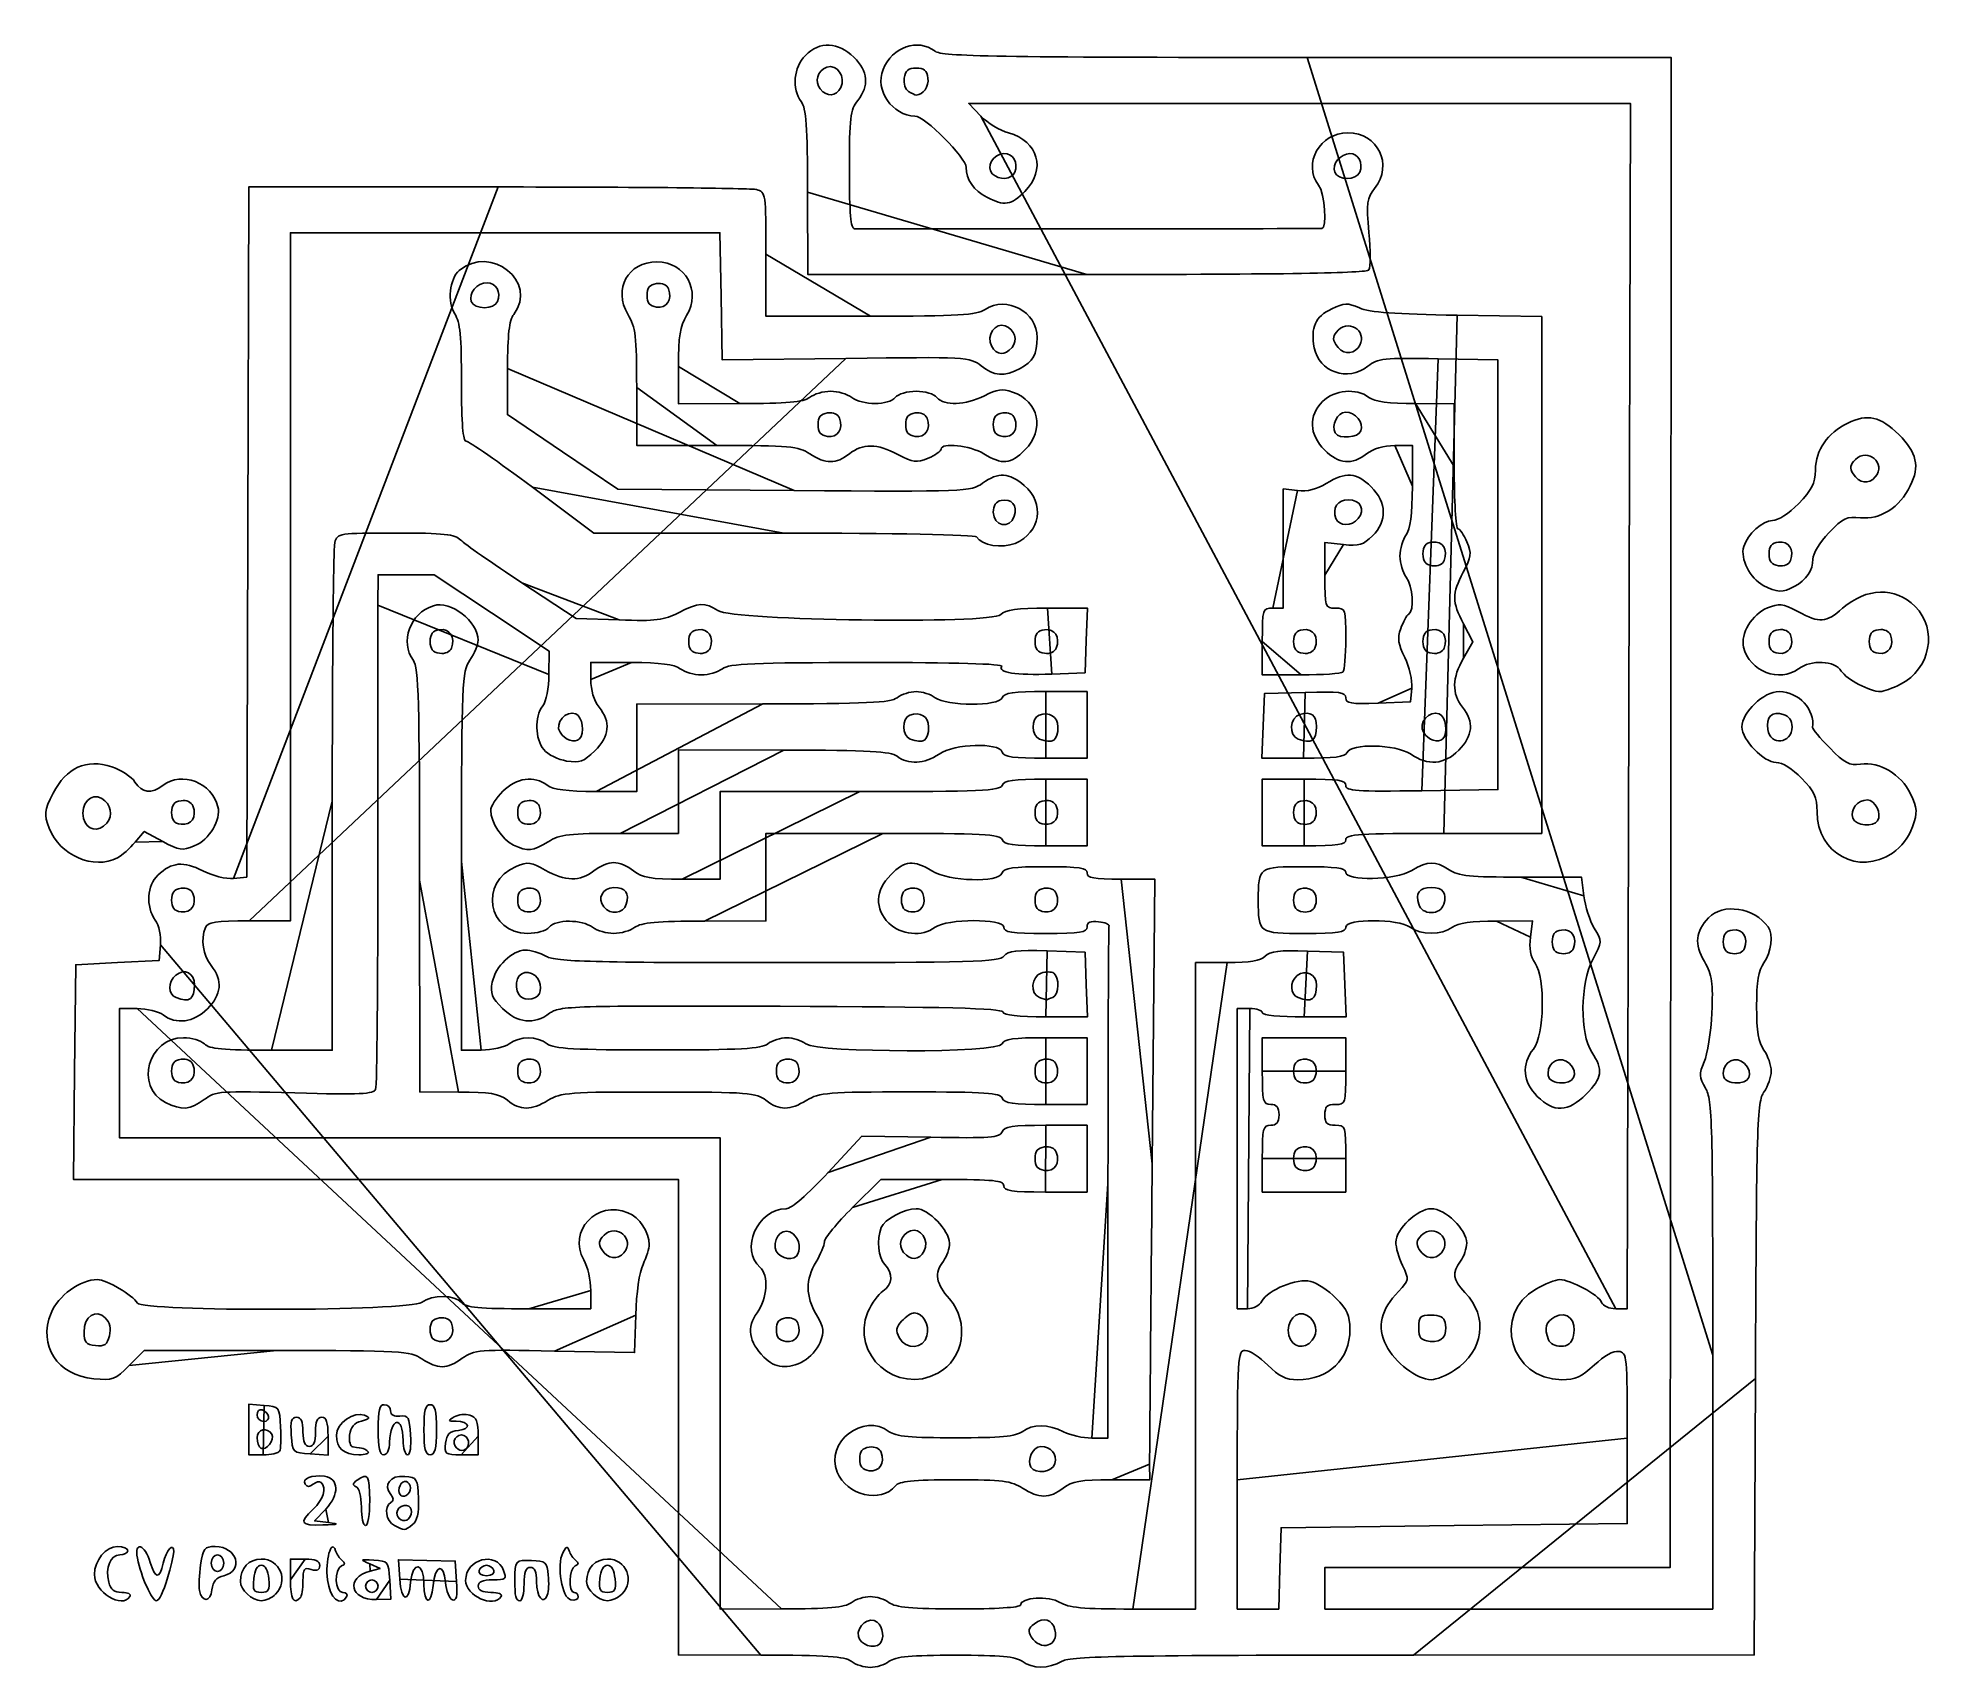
# Model space of a CAD drawing. Extents: x 87 to 451, y 387 to 700.
import ezdxf

# ---------------------------------------------------------------- set-up
doc = ezdxf.new("R2010")
doc.units = 0
doc.layers.add('Layer_1', color=7, linetype='CONTINUOUS')

msp = doc.modelspace()

# ---------------------------------------------------------------- linework, layer by layer
at = {"layer": 'Layer_1', "color": 7}
for points in [[(407.874688, 447.706588), (407.874688, 398.97142), (370.674688, 398.97142), (333.474688, 398.97142), (333.474688, 402.97142), (333.474688, 406.97142), (366.599536, 406.97142), (399.724384, 406.97142), (399.81356, 551.77142), (399.902728, 696.57142), (330.088704, 696.59686)], [(236.683144, 690.561268), (236.683144, 690.561268)], [(253.604696, 690.074172), (253.604696, 690.074172)], [(267.486912, 685.35866), (265.175344, 687.77142), (328.622904, 687.77142), (392.070472, 687.77142), (391.772576, 572.171604), (391.474688, 456.571796), (389.249584, 456.571604)], [(269.672128, 674.294012), (269.672128, 674.294012)], [(335.36008, 674.581612), (335.36008, 674.581636)], [(174.879312, 671.7605), (127.083936, 671.77146), (126.879312, 605.57146), (126.674688, 539.37146), (124.133568, 539.125164)], [(234.249248, 670.77146), (234.274688, 654.971452), (287.827472, 654.971452)], [(127.16028, 530.97142), (135.074688, 530.97142), (135.074688, 596.97142), (135.074688, 662.97142), (176.253848, 662.97142), (217.433016, 662.97142), (217.653848, 650.77142), (217.874688, 638.57142), (241.616896, 638.87494)], [(246.302832, 646.97142), (226.274688, 646.97142), (226.274688, 658.878116)], [(341.92384, 655.85098), (341.92384, 655.85098)], [(169.76008, 649.781612), (169.76008, 649.781636)], [(203.474688, 650.971452), (203.474688, 650.971452)], [(356.274688, 547.771452), (375.074688, 547.771452), (375.074688, 597.339956), (375.074688, 646.908468), (358.874688, 647.1587)], [(335.573992, 641.556444), (335.573992, 641.556444)], [(269.533832, 641.26094), (269.533832, 641.26094)], [(355.229152, 638.793692), (366.674688, 638.571452), (366.674688, 597.371452), (366.674688, 556.171452), (352.074688, 555.953404)], [(231.694656, 613.531196), (197.874688, 613.771452), (187.274688, 620.930588), (176.674688, 628.089724), (176.700128, 636.930588)], [(221.274688, 630.196892), (209.474688, 630.171452), (209.474688, 637.352116)], [(201.474688, 633.325724), (201.474688, 622.171452), (216.874688, 622.165852)], [(358.274688, 618.171452), (358.274688, 630.171452), (350.874688, 630.196892)], [(236.274688, 626.171452), (236.274688, 626.171452)], [(253.074688, 626.171452), (253.074688, 626.171452)], [(269.874688, 626.171452), (269.874688, 626.171452)], [(335.470264, 624.578612), (335.470264, 624.578612)], [(275.936224, 621.309916), (275.936224, 621.309916)], [(346.874688, 622.15366), (350.274688, 622.17142), (350.249248, 614.37142)], [(434.774, 616.756444), (434.774, 616.756444)], [(181.474688, 614.171452), (193.240248, 605.371452), (229.710256, 605.371452)], [(328.244368, 613.526828), (325.474688, 613.850172), (325.474688, 602.410812), (325.474688, 590.971452), (323.474688, 590.971452)], [(269.874688, 609.360492), (269.874688, 609.360492)], [(335.585384, 608.171428), (335.585384, 608.171452)], [(274.067832, 603.398116), (274.067832, 603.398116)], [(333.474688, 597.27318), (333.474688, 603.574916), (337.013864, 603.175996)], [(352.274688, 601.371452), (352.274688, 601.371452)], [(418.674688, 601.371452), (418.674688, 601.371452)], [(151.85144, 591.571452), (151.87472, 597.371452), (157.246984, 597.371452), (162.619248, 597.371452), (173.646984, 590.057196), (184.67472, 582.74294), (184.64928, 578.257196)], [(198.089184, 588.712276), (189.87472, 588.999572), (179.47472, 595.84022)], [(423.474688, 595.095236), (423.474688, 595.095236)], [(281.077408, 578.334252), (287.47472, 578.571452), (287.708368, 584.771452), (287.942024, 590.971452), (280.251232, 590.971452)], [(360.074688, 581.395316), (361.874688, 584.536172), (360.072464, 587.953812)], [(161.874688, 584.571452), (161.874688, 584.571452)], [(211.474688, 584.571452), (211.474688, 584.571452)], [(277.874688, 584.571452), (277.874688, 584.571452)], [(321.474688, 584.571452), (321.474688, 578.171452), (328.941352, 578.171452)], [(327.474688, 584.571452), (327.474688, 584.571452)], [(352.274688, 584.571452), (352.274688, 584.571452)], [(418.674688, 584.571452), (418.674688, 584.571452)], [(437.874688, 584.571452), (437.874688, 584.571452)], [(192.67472, 577.297636), (192.67472, 580.571452), (200.47472, 580.546012)], [(336.941352, 578.704788), (336.941352, 578.704788)], [(443.874688, 576.372692), (443.874688, 576.372692)], [(225.674688, 572.596892), (201.474688, 572.571452), (201.474688, 564.171452), (201.474688, 555.771452), (193.674688, 555.796892)], [(279.96028, 562.171452), (287.874688, 562.171452), (287.874688, 568.571452), (287.874688, 574.971452), (279.96028, 574.971452)], [(329.674688, 574.800388), (321.874688, 574.57142), (321.64104, 568.37142), (321.407384, 562.17142), (329.355448, 562.17142)], [(350.129688, 575.629236), (349.874688, 572.97142), (343.674688, 572.737772)], [(186.773992, 567.156444), (186.773992, 567.156444)], [(253.940112, 565.857044), (253.94012, 565.857044)], [(278.740112, 565.857044), (278.74012, 565.857044)], [(328.34012, 565.857044), (328.34012, 565.857044)], [(352.373992, 567.156444), (352.373992, 567.156444)], [(418.40696, 567.671892), (418.40696, 567.671892)], [(198.294024, 547.771452), (209.474688, 547.771452), (209.474688, 555.771452), (209.474688, 563.771452), (229.674688, 563.746012)], [(359.136224, 563.709884), (359.136224, 563.709916)], [(279.96028, 545.371452), (287.874688, 545.371452), (287.874688, 551.771452), (287.874688, 558.171452), (279.96028, 558.171452)], [(329.474688, 558.171452), (321.474688, 558.171452), (321.474688, 551.771452), (321.474688, 545.371452), (329.474688, 545.371452)], [(143.08564, 553.971452), (143.07476, 506.171452), (131.417616, 506.171452)], [(244.299792, 555.771452), (217.474688, 555.771452), (217.474688, 547.371452), (217.474688, 538.971452), (210.200872, 538.971452)], [(95.386208, 550.639164), (95.386208, 550.639164)], [(112.274688, 551.771452), (112.274688, 551.771452)], [(178.674688, 551.771452), (178.674688, 551.771452)], [(277.874688, 551.771452), (277.874688, 551.771452)], [(327.474688, 551.771452), (327.474688, 551.771452)], [(434.74648, 550.672852), (434.74648, 550.672852)], [(105.258112, 546.04926), (107.041536, 548.156148), (110.568328, 546.229556)], [(214.474688, 530.946012), (226.274688, 530.971452), (226.274688, 539.371452), (226.274688, 547.771452), (248.699792, 547.771452)], [(101.874688, 543.081236), (101.874688, 543.081236)], [(184.494024, 546.174444), (184.494024, 546.174444)], [(337.474688, 546.571452), (337.474688, 546.571452)], [(442.356384, 543.997532), (442.356384, 543.997532)], [(171.674688, 506.196892), (167.874688, 506.171452), (167.880288, 542.371452)], [(383.135888, 535.771452), (382.674688, 539.371452), (371.051312, 539.371452)], [(159.849576, 538.771452), (159.874696, 498.171452), (167.274696, 498.153692)], [(300.359672, 484.371452), (300.875712, 538.971452), (294.3752, 538.971452)], [(112.274688, 534.971452), (112.274688, 534.971452)], [(178.674688, 534.971452), (178.674688, 534.971452)], [(195.15884, 533.670052), (195.15884, 533.670052)], [(252.274688, 534.971452), (252.274688, 534.971452)], [(277.874688, 534.971452), (277.874688, 534.971452)], [(327.474688, 534.971452), (327.474688, 534.971452)], [(351.47696, 534.164292), (351.47696, 534.164292)], [(201.121784, 529.746012), (201.121784, 529.746012)], [(366.39856, 530.946012), (373.32244, 530.971452), (372.902864, 527.843316)], [(110.122752, 526.367604), (109.874688, 523.37146), (101.874688, 522.97146), (93.874688, 522.57146), (93.661184, 501.97146), (93.44768, 481.37146), (151.461184, 481.37146), (209.474688, 481.37146), (209.474688, 435.77146), (209.474688, 390.17146), (225.274688, 390.14602)], [(279.975008, 512.571452), (287.941992, 512.571452), (287.708336, 518.771452), (287.474688, 524.971452), (280.218376, 525.226564)], [(329.508336, 512.57142), (337.541992, 512.57142), (337.308336, 518.77142), (337.074688, 524.97142), (330.161704, 525.2013)], [(377.074688, 526.971452), (377.074688, 526.971452)], [(409.874688, 526.971452), (409.874688, 526.971452)], [(314.731832, 522.97142), (308.674688, 522.97142), (308.674688, 460.97142), (308.674688, 398.97142), (296.646544, 398.97142)], [(178.431408, 518.276092), (178.431408, 518.276092)], [(229.274688, 398.99686), (217.474688, 398.97142), (217.474688, 444.17142), (217.474688, 489.37142), (159.874688, 489.37142), (102.274688, 489.37142), (102.274688, 501.77142), (102.274688, 514.17142), (105.674688, 514.14598)], [(113.140136, 516.257044), (113.14012, 516.257044)], [(278.74012, 516.256748), (278.74012, 516.257044)], [(318.646544, 456.57142), (316.674688, 456.57142), (316.674688, 485.37142), (316.674688, 514.17142), (319.074688, 514.17142)], [(328.34012, 516.257044), (328.34012, 516.257044)], [(184.7668, 513.252388), (184.7668, 513.252388)], [(279.96028, 495.771452), (287.874688, 495.771452), (287.874688, 502.171452), (287.874688, 508.571452), (279.96028, 508.571452)], [(337.474688, 502.171452), (337.474688, 508.571452), (329.474688, 508.571452), (321.474688, 508.571452), (321.474688, 502.171452)], [(112.274688, 502.171452), (112.274688, 502.171452)], [(178.674688, 502.171452), (178.674688, 502.171452)], [(228.274688, 502.171452), (228.274688, 502.171452)], [(277.874688, 502.171452), (277.874688, 502.171452)], [(327.474688, 502.171452), (327.474688, 502.171452)], [(376.274688, 501.68426), (376.274688, 501.68426)], [(409.874688, 501.68426), (409.874688, 501.68426)], [(118.542472, 496.712844), (118.5424, 496.712844)], [(234.094032, 496.574652), (234.094024, 496.574444)], [(383.554688, 497.691452), (383.554688, 497.691452)], [(257.867488, 489.472132), (244.660648, 489.704604), (238.2024, 482.738028)], [(279.874688, 478.971452), (287.874688, 478.971452), (287.874688, 485.371452), (287.874688, 491.771452), (279.96028, 491.771452)], [(277.874688, 485.371452), (277.874688, 485.371452)], [(321.474688, 485.371452), (321.474688, 478.971452), (329.474688, 478.971452), (337.474688, 478.971452), (337.474688, 485.371452), (337.474688, 485.371452)], [(327.474688, 485.371452), (327.474688, 485.371452)], [(242.894768, 475.992908), (248.31484, 481.371452), (260.094768, 481.371452)], [(291.874688, 480.571452), (291.874688, 431.771452), (288.766136, 431.771452)], [(194.773992, 467.956444), (194.773992, 467.956444)], [(228.03608, 468.24146), (228.03608, 468.24146)], [(252.683144, 467.361268), (252.683144, 467.361268)], [(351.573992, 467.956444), (351.573992, 467.956444)], [(192.674688, 460.10662), (192.674688, 456.571452), (180.77264, 456.571452)], [(95.474688, 452.08426), (95.474688, 452.08426)], [(161.874688, 452.571452), (161.874688, 452.571452)], [(185.74272, 448.474044), (201.074688, 448.171452), (201.295128, 455.371452)], [(228.274688, 452.571452), (228.274688, 452.571452)], [(351.474688, 452.971452), (351.474688, 452.971452)], [(104.130832, 445.680932), (107.021352, 448.571452), (132.448024, 448.565852)], [(251.839072, 451.038004), (251.839072, 451.038004)], [(326.586208, 451.439164), (326.586208, 451.439164)], [(376.36028, 450.636884), (376.36028, 450.636884)], [(104.130832, 445.680932), (104.130832, 445.680932)], [(233.564248, 446.571164), (233.564248, 446.571164)], [(358.356384, 444.787396), (358.356384, 444.787396)], [(259.264632, 444.223764), (259.264632, 444.223764)], [(350.452728, 390.1431), (415.830768, 390.17142), (416.052728, 443.17142)], [(130.020592, 438.019748), (127.074688, 438.268036), (127.074688, 433.419748), (127.074688, 428.571452), (129.827472, 428.571452)], [(128.674688, 436.238116), (128.674688, 436.238116)], [(128.674688, 431.818668), (128.674688, 431.818668)], [(138.874688, 428.725452), (142.274688, 428.479452), (142.274688, 432.125452), (142.274688, 432.125452)], [(158.11852, 432.371452), (158.11852, 432.371452)], [(163.074688, 433.371452), (163.074688, 433.371452)], [(166.631608, 430.241156), (166.631608, 430.241156)], [(167.821552, 428.571452), (171.074688, 428.571452), (171.074688, 432.11754), (171.074688, 432.11754)], [(391.474688, 431.77142), (391.474688, 415.37142), (358.274688, 414.97142), (325.074688, 414.57142), (324.84572, 406.77142), (324.616752, 398.97142), (320.64572, 398.97142), (316.674688, 398.97142), (316.674688, 423.77142)], [(132.99712, 429.24594), (132.99712, 429.24594)], [(149.941352, 429.171452), (149.941352, 429.171452)], [(244.274688, 427.771452), (244.274688, 427.771452)], [(292.600872, 423.771452), (299.874688, 423.771452), (299.859168, 426.771452)], [(277.070264, 426.178612), (277.070264, 426.178612)], [(150.274688, 419.771452), (150.274688, 419.771452)], [(155.874688, 421.724236), (155.874688, 421.724236)], [(283.292984, 422.171484), (283.292984, 422.171452)], [(142.38032, 415.557204), (139.685952, 415.8869), (141.847272, 418.142836)], [(142.38032, 415.557228), (142.38032, 415.557204)], [(155.474688, 417.427164), (155.474688, 417.427164)], [(158.463864, 415.171452), (158.463904, 415.171452)], [(137.874688, 408.571452), (135.074688, 408.571452), (135.074688, 404.571452)], [(166.921888, 404.289052), (166.674688, 408.171452), (161.233888, 408.297252), (155.79308, 408.423044), (156.033888, 404.697252)], [(111.443696, 404.716652), (111.443696, 404.716652)], [(119.874688, 407.771452), (119.874688, 407.771452)], [(128.024, 404.771452), (128.024, 404.771452)], [(150.274688, 407.647196), (152.274688, 406.755036), (150.3504, 406.245044)], [(151.543504, 400.811132), (154.34932, 400.890652), (154.112, 404.531044), (154.112, 404.53106)], [(171.274688, 406.371452), (171.274688, 406.371452)], [(194.424, 404.771452), (194.424, 404.771452)], [(104.274688, 401.371452), (104.274688, 401.371452)], [(120.016976, 402.692388), (120.016976, 402.692388)], [(132.217544, 401.828596), (132.217544, 401.828596)], [(136.941352, 401.104788), (136.941352, 401.104788)], [(145.847312, 401.327156), (145.847312, 401.327156)], [(149.474688, 403.371452), (149.474688, 403.371452)], [(166.921888, 404.289052), (166.921888, 404.289052)], [(175.474688, 401.371452), (175.474688, 401.371452)], [(184.336704, 401.644588), (184.336704, 401.644588)], [(190.274688, 401.312796), (190.274688, 401.312796)], [(198.617544, 401.828596), (198.617544, 401.828596)], [(243.995872, 393.718572), (243.995872, 393.718572)], [(277.160432, 393.618308), (277.160432, 393.618308)], [(283.074688, 388.97146), (283.074688, 388.971452)]]:
    msp.add_lwpolyline(points, close=True, dxfattribs=at)
for points in [[(243.136224, 696.632996), (240.15252, 699.6167), (236.590784, 699.760284), (233.838328, 697.00782)], [(258.721784, 697.79686), (255.364056, 700.336524), (250.524432, 698.6371), (248.721912, 694.285436)], [(233.838328, 697.00782), (231.57508, 694.74458), (231.203768, 690.564308), (233.049248, 688.124364)], [(243.874688, 688.353164), (246.115904, 691.202412), (245.875912, 693.893316), (243.136224, 696.632996)], [(330.088704, 696.59686), (269.969824, 696.61878), (260.059032, 696.78542), (258.721784, 697.79686)], [(236.683144, 690.561268), (235.500136, 691.9867), (236.127944, 694.01186), (237.972232, 694.71958)], [(237.972232, 694.71958), (239.866608, 695.446524), (241.664824, 692.821532), (240.615544, 690.86094)], [(248.721912, 694.285436), (247.108424, 690.390132), (250.558296, 685.37142), (254.849424, 685.37142)], [(253.604696, 690.074172), (253.0162, 690.447196), (252.6562, 691.611684), (252.804696, 692.661924)], [(252.804696, 692.661924), (253.007096, 694.09342), (253.575368, 694.571452), (255.074688, 694.571452)], [(255.074688, 694.571452), (256.574008, 694.571452), (257.14228, 694.09342), (257.34468, 692.661924)], [(257.34468, 692.661924), (257.575528, 691.029284), (256.440288, 689.395956), (255.074688, 689.395956)], [(240.615544, 690.86094), (239.654896, 689.065956), (238.027088, 688.941908), (236.683144, 690.561268)], [(255.074688, 689.395956), (254.854688, 689.395956), (254.193192, 689.701156), (253.604696, 690.074172)], [(233.049248, 688.124364), (233.987728, 686.88358), (234.22892, 683.395804), (234.249248, 670.77146)], [(242.274688, 675.045276), (242.274688, 685.10774), (242.446608, 686.537652), (243.874688, 688.353164)], [(254.849424, 685.37142), (256.734408, 685.37142), (264.674688, 677.388724), (264.674688, 675.493668)], [(272.807296, 682.135716), (271.152448, 682.581316), (268.758272, 684.031644), (267.486912, 685.35866)], [(275.936224, 670.909884), (280.065176, 675.038828), (278.515504, 680.598652), (272.807296, 682.135716)], [(337.874688, 682.171452), (332.50332, 682.171452), (329.16272, 676.205108), (332.249248, 672.124356)], [(343.019392, 671.482868), (346.607824, 676.044804), (343.658896, 682.171452), (337.874688, 682.171452)], [(269.672128, 674.294012), (268.383088, 675.583052), (269.88896, 678.171452), (271.927944, 678.171452)], [(271.927944, 678.171452), (273.696496, 678.171452), (274.69584, 676.42286), (273.985384, 674.571452)], [(335.36008, 674.581636), (334.769168, 676.12154), (336.440576, 678.171452), (338.287056, 678.171452)], [(338.287056, 678.171452), (339.89868, 678.171452), (340.847264, 676.352044), (340.163992, 674.571452)], [(243.274688, 663.7519), (242.52292, 663.76662), (242.274688, 666.569988), (242.274688, 675.045276)], [(264.674688, 675.493668), (264.674688, 673.1947), (266.151936, 671.075988), (268.658672, 669.7797)], [(273.985384, 674.571452), (273.439456, 673.148788), (270.975824, 672.990316), (269.672128, 674.294012)], [(340.163992, 674.571452), (339.564512, 673.009244), (335.960528, 673.016884), (335.36008, 674.581612)], [(224.474688, 671.267188), (223.484688, 671.5325), (201.166768, 671.754492), (174.879312, 671.7605)], [(226.274688, 658.878116), (226.274688, 670.54954), (226.239088, 670.79434), (224.474688, 671.267188)], [(268.658672, 669.7797), (271.987208, 668.058452), (273.286584, 668.260244), (275.936224, 670.909884)], [(332.249248, 672.124356), (333.451128, 670.535324), (333.957448, 663.77238), (332.874688, 663.7703)], [(341.91576, 663.054508), (341.421384, 668.721892), (341.535976, 669.597012), (343.019392, 671.482868)], [(332.874688, 663.7703), (324.778232, 663.75478), (243.976312, 663.73814), (243.274688, 663.7519)], [(177.900128, 647.324356), (182.59524, 653.531844), (173.552816, 660.815844), (167.444712, 655.746572)], [(341.92384, 655.85098), (342.222808, 656.334716), (342.219168, 659.576308), (341.91576, 663.054508)], [(205.3664, 657.371452), (199.78344, 657.371452), (196.91488, 652.208292), (199.790264, 647.334884)], [(211.047872, 647.119676), (213.911944, 651.829268), (210.840496, 657.371452), (205.3664, 657.371452)], [(167.444712, 655.746572), (165.58664, 654.204508), (165.116432, 649.637372), (166.584992, 647.396068)], [(169.76008, 649.781636), (169.154544, 651.359636), (170.856928, 653.371452), (172.797752, 653.371452)], [(172.797752, 653.371452), (174.505512, 653.371452), (175.485632, 651.596268), (174.785384, 649.771452)], [(203.474688, 650.971452), (203.474688, 652.437636), (203.95608, 653.039812), (205.278264, 653.227564)], [(205.278264, 653.227564), (206.360088, 653.38118), (207.274736, 652.981004), (207.563856, 652.227564)], [(287.827472, 654.971452), (325.894504, 654.971452), (341.537448, 655.22578), (341.92384, 655.85098)], [(174.785384, 649.771452), (174.185648, 648.208564), (170.360752, 648.216324), (169.76008, 649.781612)], [(205.278264, 648.71534), (203.95608, 648.903092), (203.474688, 649.505268), (203.474688, 650.971452)], [(207.563856, 652.227564), (208.360392, 650.151828), (207.243952, 648.436212), (205.278264, 648.71534)], [(278.274688, 642.858844), (278.274688, 647.823372), (272.447528, 650.979132), (268.299304, 648.261116)], [(340.106552, 648.553556), (337.833928, 649.566468), (337.220416, 649.54654), (334.774912, 648.380356)], [(166.584992, 647.396068), (167.616496, 645.821796), (167.874688, 643.179932), (167.874688, 634.199596)], [(176.700128, 636.930588), (176.718848, 643.4339), (177.036128, 646.182044), (177.900128, 647.324356)], [(199.790264, 647.334884), (201.285784, 644.800164), (201.474688, 643.229084), (201.474688, 633.325724)], [(209.474688, 637.352116), (209.474688, 643.081652), (209.792608, 645.055564), (211.047872, 647.119676)], [(268.299304, 648.261116), (266.621256, 647.161612), (263.3774, 646.97142), (246.302832, 646.97142)], [(269.533832, 641.26094), (268.484552, 643.221532), (270.282768, 645.846524), (272.177144, 645.11958)], [(272.177144, 645.11958), (274.021432, 644.41186), (274.64924, 642.3867), (273.466232, 640.961268)], [(334.774912, 648.380356), (331.620912, 646.876316), (330.700584, 644.81642), (331.434584, 640.903892)], [(336.026216, 644.265836), (338.422784, 646.662404), (341.998312, 643.53026), (339.83776, 640.926956)], [(358.874688, 647.1587), (347.006888, 647.34202), (341.98792, 647.715036), (340.106552, 648.553556)], [(275.017472, 636.941828), (277.513696, 638.232676), (278.274688, 639.615092), (278.274688, 642.858844)], [(335.573992, 641.556444), (334.90304, 642.621884), (335.007376, 643.246996), (336.026216, 644.265836)], [(339.83776, 640.926956), (338.593848, 639.428132), (336.74212, 639.701508), (335.573992, 641.556444)], [(241.616896, 638.87494), (264.86044, 639.172092), (265.404592, 639.142684), (267.524784, 637.47494)], [(273.466232, 640.961268), (272.122288, 639.341908), (270.49448, 639.465956), (269.533832, 641.26094)], [(331.434584, 640.903892), (332.305856, 636.25958), (337.866984, 634.361916), (341.721264, 637.393692)], [(341.721264, 637.393692), (343.609208, 638.878748), (344.75152, 638.99714), (355.229152, 638.793692)], [(167.874688, 634.199596), (167.874688, 626.290876), (168.145848, 622.971452), (168.791904, 622.971452)], [(267.524784, 637.47494), (270.07188, 635.471396), (271.91972, 635.339924), (275.017472, 636.941828)], [(234.627592, 631.396892), (233.429176, 630.49046), (230.381064, 630.216532), (221.274688, 630.196892)], [(238.674688, 632.571452), (237.30288, 632.571452), (235.481688, 632.0429), (234.627592, 631.396892)], [(242.721784, 631.396892), (241.867688, 632.0429), (240.046496, 632.571452), (238.674688, 632.571452)], [(251.074688, 631.371452), (249.804064, 629.840444), (244.75928, 629.855812), (242.721784, 631.396892)], [(255.074688, 632.571452), (253.380344, 632.571452), (251.636392, 632.048268), (251.074688, 631.371452)], [(259.074688, 631.371452), (258.512984, 632.048268), (256.769032, 632.571452), (255.074688, 632.571452)], [(268.15752, 631.711716), (264.543776, 629.869324), (260.448664, 629.715916), (259.074688, 631.371452)], [(273.539176, 632.429092), (271.646064, 633.089036), (270.580432, 632.946988), (268.15752, 631.711716)], [(275.936224, 621.309916), (279.814896, 625.18858), (278.63712, 630.651948), (273.539176, 632.429092)], [(333.038328, 630.607812), (330.285864, 627.855356), (330.429448, 624.29362), (333.413152, 621.309916)], [(341.921784, 631.396892), (339.48184, 633.242372), (335.301568, 632.87106), (333.038328, 630.607812)], [(350.874688, 630.196892), (345.639224, 630.214892), (343.020456, 630.5659), (341.921784, 631.396892)], [(236.274688, 626.171452), (236.274688, 627.637636), (236.75608, 628.239812), (238.078264, 628.427564)], [(238.078264, 628.427564), (239.160088, 628.58118), (240.074736, 628.181004), (240.363856, 627.427564)], [(240.363856, 627.427564), (241.160392, 625.351828), (240.043952, 623.636212), (238.078264, 623.91534)], [(253.074688, 626.171452), (253.074688, 627.637636), (253.55608, 628.239812), (254.878264, 628.427564)], [(254.878264, 628.427564), (255.960088, 628.58118), (256.874736, 628.181004), (257.163856, 627.427564)], [(257.163856, 627.427564), (257.960392, 625.351828), (256.843952, 623.636212), (254.878264, 623.91534)], [(269.874688, 626.171452), (269.874688, 627.637636), (270.35608, 628.239812), (271.678264, 628.427564)], [(271.678264, 628.427564), (272.760088, 628.58118), (273.674736, 628.181004), (273.963856, 627.427564)], [(273.963856, 627.427564), (274.760392, 625.351828), (273.643952, 623.636212), (271.678264, 623.91534)], [(335.470264, 624.578612), (334.62068, 625.953268), (335.906136, 628.571452), (337.43064, 628.571452)], [(337.43064, 628.571452), (339.304088, 628.571452), (340.984464, 626.532612), (340.389296, 624.981636)], [(443.554688, 624.251452), (440.075768, 627.730372), (437.494736, 628.309684), (433.754912, 626.451004)], [(238.078264, 623.91534), (236.75608, 624.103092), (236.274688, 624.705268), (236.274688, 626.171452)], [(254.878264, 623.91534), (253.55608, 624.103092), (253.074688, 624.705268), (253.074688, 626.171452)], [(271.678264, 623.91534), (270.35608, 624.103092), (269.874688, 624.705268), (269.874688, 626.171452)], [(340.389296, 624.981636), (339.869192, 623.626276), (336.242488, 623.329132), (335.470264, 624.578612)], [(433.754912, 626.451004), (429.785368, 624.478148), (427.664088, 621.400964), (427.559872, 617.46434)], [(445.75424, 614.410604), (447.610552, 618.19718), (447.035304, 620.770836), (443.554688, 624.251452)], [(168.791904, 622.971452), (169.296376, 622.971452), (175.003632, 619.011452), (181.474688, 614.171452)], [(216.874688, 622.165852), (230.896864, 622.161052), (232.489416, 622.018372), (234.674688, 620.571124)], [(234.674688, 620.571124), (237.685752, 618.576972), (239.725312, 618.576972), (242.274688, 620.571124)], [(242.274688, 620.571124), (244.886944, 622.61446), (247.5206, 622.574964), (251.567176, 620.431756)], [(251.567176, 620.431756), (254.491232, 618.883076), (255.140248, 618.804172), (257.367176, 619.726588)], [(257.367176, 619.726588), (258.746304, 620.298172), (259.874688, 621.081892), (259.874688, 621.468508)], [(259.874688, 621.468508), (259.874688, 622.784092), (265.426336, 622.177356), (268.055352, 620.574444)], [(268.055352, 620.574444), (271.60564, 618.409836), (273.183384, 618.557076), (275.936224, 621.309916)], [(333.413152, 621.309916), (336.125448, 618.597612), (338.655048, 618.3659), (341.474688, 620.571452)], [(341.474688, 620.571452), (342.731728, 621.554724), (344.737712, 622.142484), (346.874688, 622.15366)], [(435.226216, 619.465836), (437.622784, 621.862404), (441.198312, 618.73026), (439.03776, 616.126956)], [(275.813304, 614.50034), (272.843192, 616.999524), (270.872032, 617.105748), (267.818152, 614.931196)], [(342.336224, 614.232988), (339.56308, 617.00614), (337.429656, 617.16854), (333.7388, 614.887468)], [(358.977632, 606.171452), (358.591016, 606.171452), (358.274688, 611.571452), (358.274688, 618.171452)], [(427.559872, 617.46434), (427.490832, 614.855708), (426.875888, 613.63334), (424.312336, 611.008908)], [(434.774, 616.756444), (434.10304, 617.821884), (434.207384, 618.446996), (435.226216, 619.465836)], [(439.03776, 616.126956), (437.793848, 614.628132), (435.942128, 614.901508), (434.774, 616.756444)], [(267.818152, 614.931196), (265.569584, 613.330076), (264.707624, 613.296668), (231.694656, 613.531196)], [(274.067832, 603.398116), (278.936944, 605.44542), (279.829264, 611.121132), (275.813304, 614.50034)], [(333.7388, 614.887468), (331.902288, 613.752444), (330.11116, 613.308892), (328.244368, 613.526828)], [(342.613864, 604.8379), (345.466024, 607.690068), (345.362096, 611.207124), (342.336224, 614.232988)], [(350.249248, 614.37142), (350.231008, 608.783948), (349.890632, 606.130924), (349.049248, 605.018516)], [(436.190008, 608.309908), (439.980312, 607.89222), (443.731808, 610.285172), (445.75424, 614.410604)], [(269.874688, 609.360492), (269.874688, 610.66214), (270.387888, 611.448372), (271.359664, 611.635524)], [(273.885448, 608.605348), (273.083592, 606.078932), (269.874688, 606.683108), (269.874688, 609.360492)], [(271.359664, 611.635524), (273.4082, 612.030036), (274.541048, 610.670964), (273.885448, 608.605348)], [(335.585384, 608.171452), (334.829704, 610.140724), (335.916856, 611.771452), (337.985384, 611.771452)], [(337.985384, 611.771452), (340.26848, 611.771452), (341.26884, 609.851308), (339.866232, 608.161268)], [(424.312336, 611.008908), (422.462424, 609.115076), (420.40024, 607.771452), (419.343496, 607.771452)], [(430.15104, 605.434828), (432.85852, 608.252516), (433.582608, 608.597244), (436.190008, 608.309908)], [(155.225168, 605.371452), (144.324112, 605.371452), (144.049976, 605.329052), (143.578952, 603.571452)], [(167.731864, 604.026164), (166.601944, 605.158124), (164.618736, 605.371452), (155.225168, 605.371452)], [(229.710256, 605.371452), (250.505128, 605.371452), (266.371848, 605.06146), (266.626, 604.650228)], [(339.866232, 608.161268), (338.591408, 606.625188), (336.176536, 606.63094), (335.585384, 608.171428)], [(349.049248, 605.018516), (348.40324, 604.16442), (347.874688, 602.343228), (347.874688, 600.97142)], [(360.719232, 603.66394), (360.147968, 605.043068), (359.364248, 606.171452), (358.977632, 606.171452)], [(419.343496, 607.771452), (417.399968, 607.771452), (414.59296, 605.234516), (413.811208, 602.771452)], [(427.074688, 600.355268), (427.074688, 601.445316), (428.365432, 603.576548), (430.15104, 605.434828)], [(143.578952, 603.571452), (143.31364, 602.581452), (143.091648, 580.261452), (143.08564, 553.971452)], [(179.47472, 595.84022), (173.75472, 599.60258), (168.470432, 603.286252), (167.731864, 604.026164)], [(266.626, 604.650228), (267.642184, 603.006012), (271.565392, 602.345916), (274.067832, 603.398116)], [(337.013864, 603.175996), (340.043784, 602.834476), (340.849576, 603.073612), (342.613864, 604.8379)], [(352.274688, 601.371452), (352.274688, 602.837636), (352.75608, 603.439812), (354.078264, 603.627564)], [(354.078264, 599.11534), (352.75608, 599.303092), (352.274688, 599.905268), (352.274688, 601.371452)], [(354.078264, 603.627564), (356.043952, 603.906692), (357.160392, 602.191076), (356.363856, 600.11534)], [(360.014064, 597.86394), (361.562744, 600.787996), (361.641648, 601.437012), (360.719232, 603.66394)], [(413.811208, 602.771452), (413.085344, 600.484444), (415.014912, 596.643452), (417.54764, 595.333724)], [(418.674688, 601.371452), (418.674688, 602.837636), (419.15608, 603.439812), (420.478264, 603.627564)], [(420.478264, 599.11534), (419.15608, 599.303092), (418.674688, 599.905268), (418.674688, 601.371452)], [(420.478264, 603.627564), (422.443952, 603.906692), (423.560392, 602.191076), (422.763856, 600.11534)], [(347.874688, 600.97142), (347.874688, 599.599612), (348.40324, 597.77842), (349.049248, 596.924324)], [(356.363856, 600.11534), (356.074736, 599.3619), (355.160088, 598.961724), (354.078264, 599.11534)], [(360.072464, 587.953812), (357.828456, 592.209236), (357.819544, 593.720492), (360.014064, 597.86394)], [(422.763856, 600.11534), (422.474736, 599.3619), (421.560088, 598.961724), (420.478264, 599.11534)], [(423.474688, 595.095236), (425.80956, 596.372316), (427.074688, 598.22082), (427.074688, 600.355268)], [(335.474688, 590.971452), (333.510624, 590.971452), (333.474688, 591.084668), (333.474688, 597.27318)], [(349.049248, 596.924324), (350.350032, 595.204532), (350.682656, 590.517988), (349.553464, 589.820108)], [(417.54764, 595.333724), (420.201528, 593.961348), (421.319368, 593.916372), (423.474688, 595.095236)], [(446.67332, 591.300092), (442.896592, 595.07682), (437.315888, 594.934716), (432.76628, 590.945972)], [(151.84144, 542.810852), (151.83424, 566.43918), (151.83824, 588.381452), (151.85144, 591.571452)], [(162.475016, 591.434932), (158.00152, 590.0151), (155.978272, 584.456132), (158.649576, 580.924356)], [(171.069744, 584.799596), (171.083104, 588.417484), (165.80544, 592.491964), (162.475016, 591.434932)], [(217.07304, 590.498988), (214.526672, 592.167436), (213.3656, 592.105876), (209.513816, 590.09822)], [(271.316472, 589.727492), (269.460552, 587.871572), (220.009552, 588.574908), (217.07304, 590.498988)], [(280.251232, 590.971452), (274.360832, 590.971452), (272.269224, 590.680244), (271.316472, 589.727492)], [(323.474688, 590.971452), (321.508024, 590.971452), (321.474688, 590.864788), (321.474688, 584.571452)], [(337.474688, 585.104788), (337.474688, 590.829228), (337.426208, 590.971452), (335.474688, 590.971452)], [(418.344472, 591.000356), (415.431672, 589.793836), (413.139992, 586.0139), (413.778624, 583.469372)], [(424.182208, 590.31082), (421.241328, 591.868412), (420.617904, 591.942044), (418.344472, 591.000356)], [(432.76628, 590.945972), (429.528632, 588.107452), (428.487784, 588.030436), (424.182208, 590.31082)], [(443.874688, 576.372692), (449.632712, 579.249148), (451.068112, 586.905308), (446.67332, 591.300092)], [(161.874688, 584.571452), (161.874688, 586.037636), (162.35608, 586.639812), (163.678264, 586.827564)], [(163.678264, 586.827564), (165.643952, 587.106692), (166.760392, 585.391076), (165.963856, 583.31534)], [(209.513816, 590.09822), (206.728976, 588.646676), (205.215264, 588.463044), (198.089184, 588.712276)], [(211.474688, 584.571452), (211.474688, 586.037636), (211.95608, 586.639812), (213.278264, 586.827564)], [(213.278264, 586.827564), (215.243952, 587.106692), (216.360392, 585.391076), (215.563856, 583.31534)], [(277.874688, 584.571452), (277.874688, 586.037636), (278.35608, 586.639812), (279.678264, 586.827564)], [(279.678264, 586.827564), (281.643952, 587.106692), (282.760392, 585.391076), (281.963856, 583.31534)], [(327.474688, 584.571452), (327.474688, 586.037636), (327.95608, 586.639812), (329.278264, 586.827564)], [(329.278264, 586.827564), (331.243952, 587.106692), (332.360392, 585.391076), (331.563856, 583.31534)], [(348.01936, 587.042556), (347.369312, 585.17782), (347.524792, 584.067404), (348.795584, 581.4989)], [(349.553464, 589.820108), (349.156784, 589.574948), (348.46644, 588.325052), (348.01936, 587.042556)], [(352.274688, 584.571452), (352.274688, 586.037636), (352.75608, 586.639812), (354.078264, 586.827564)], [(354.078264, 586.827564), (356.043952, 587.106692), (357.160392, 585.391076), (356.363856, 583.31534)], [(418.674688, 584.571452), (418.674688, 586.037636), (419.15608, 586.639812), (420.478264, 586.827564)], [(420.478264, 586.827564), (421.560088, 586.98118), (422.474736, 586.581004), (422.763856, 585.827564)], [(437.874688, 584.571452), (437.874688, 586.037636), (438.35608, 586.639812), (439.678264, 586.827564)], [(439.678264, 586.827564), (440.760088, 586.98118), (441.674736, 586.581004), (441.963856, 585.827564)], [(163.678264, 582.31534), (162.35608, 582.503092), (161.874688, 583.105268), (161.874688, 584.571452)], [(165.963856, 583.31534), (165.674736, 582.5619), (164.760088, 582.161724), (163.678264, 582.31534)], [(169.475016, 580.971452), (170.349216, 582.291452), (171.066848, 584.014116), (171.069744, 584.799596)], [(213.278264, 582.31534), (211.95608, 582.503092), (211.474688, 583.105268), (211.474688, 584.571452)], [(215.563856, 583.31534), (215.274736, 582.5619), (214.360088, 582.161724), (213.278264, 582.31534)], [(279.678264, 582.31534), (278.35608, 582.503092), (277.874688, 583.105268), (277.874688, 584.571452)], [(281.963856, 583.31534), (281.674736, 582.5619), (280.760088, 582.161724), (279.678264, 582.31534)], [(329.278264, 582.31534), (327.95608, 582.503092), (327.474688, 583.105268), (327.474688, 584.571452)], [(331.563856, 583.31534), (331.274736, 582.5619), (330.360088, 582.161724), (329.278264, 582.31534)], [(336.941352, 578.704788), (337.234688, 578.998116), (337.474688, 581.878116), (337.474688, 585.104788)], [(354.078264, 582.31534), (352.75608, 582.503092), (352.274688, 583.105268), (352.274688, 584.571452)], [(356.363856, 583.31534), (356.074736, 582.5619), (355.160088, 582.161724), (354.078264, 582.31534)], [(413.778624, 583.469372), (414.940952, 578.838292), (420.681992, 576.593004), (424.321784, 579.346012)], [(420.478264, 582.31534), (419.15608, 582.503092), (418.674688, 583.105268), (418.674688, 584.571452)], [(422.763856, 585.827564), (423.560392, 583.751828), (422.443952, 582.036212), (420.478264, 582.31534)], [(439.678264, 582.31534), (438.35608, 582.503092), (437.874688, 583.105268), (437.874688, 584.571452)], [(441.963856, 585.827564), (442.760392, 583.751828), (441.643952, 582.036212), (439.678264, 582.31534)], [(158.649576, 580.924356), (159.64568, 579.60738), (159.828, 573.203132), (159.849576, 538.771452)], [(167.880288, 542.371452), (167.885088, 577.148044), (167.948048, 578.66582), (169.475016, 580.971452)], [(200.47472, 580.546012), (206.062192, 580.527772), (208.715216, 580.187396), (209.827624, 579.346012)], [(217.921816, 579.346012), (219.212272, 580.32206), (223.91068, 580.524868), (245.721936, 580.546012)], [(245.721936, 580.546012), (262.494432, 580.562252), (271.795904, 580.291132), (271.489216, 579.794908)], [(271.489216, 579.794908), (270.742016, 578.585916), (274.093792, 578.075308), (281.077408, 578.334252)], [(348.795584, 581.4989), (349.703624, 579.663596), (350.2754, 577.147948), (350.129688, 575.629236)], [(359.874688, 571.989748), (357.789736, 574.64034), (357.850856, 577.514916), (360.074688, 581.395316)], [(424.321784, 579.346012), (426.7026, 581.146764), (431.281672, 580.90474), (432.52592, 578.912388)], [(184.64928, 578.257196), (184.63416, 575.5879), (184.148208, 573.14262), (183.44928, 572.218548)], [(194.27472, 571.989748), (193.266744, 573.271188), (192.67472, 575.235172), (192.67472, 577.297636)], [(209.827624, 579.346012), (210.68172, 578.700004), (212.502912, 578.171452), (213.87472, 578.171452)], [(213.87472, 578.171452), (215.246528, 578.171452), (217.06772, 578.700004), (217.921816, 579.346012)], [(328.941352, 578.171452), (333.048024, 578.171452), (336.648024, 578.411452), (336.941352, 578.704788)], [(432.52592, 578.912388), (433.533384, 577.299188), (437.980736, 574.970188), (440.048992, 574.972692)], [(440.048992, 574.972692), (440.613128, 574.97338), (442.334688, 575.60338), (443.874688, 576.372692)], [(183.44928, 572.218548), (181.85584, 570.111836), (181.96848, 565.923404), (183.67472, 563.835748)], [(251.427592, 573.796892), (250.143488, 572.825652), (245.685768, 572.617932), (225.674688, 572.596892)], [(255.074688, 574.971452), (253.92288, 574.971452), (252.281688, 574.4429), (251.427592, 573.796892)], [(258.721784, 573.796892), (257.867688, 574.4429), (256.226496, 574.971452), (255.074688, 574.971452)], [(271.585384, 573.771452), (270.950136, 572.11602), (260.917864, 572.135868), (258.721784, 573.796892)], [(279.96028, 574.971452), (273.66324, 574.971452), (271.951768, 574.72622), (271.585384, 573.771452)], [(337.474688, 573.76674), (337.474688, 574.84622), (336.343336, 574.996148), (329.674688, 574.800388)], [(343.674688, 572.737772), (338.461552, 572.541308), (337.474688, 572.705052), (337.474688, 573.76674)], [(420.632016, 574.971452), (417.63496, 574.971452), (413.474688, 571.018876), (413.474688, 568.171452)], [(426.989848, 568.08818), (427.57536, 571.423252), (424.298024, 574.971452), (420.632016, 574.971452)], [(186.773992, 567.156444), (185.686152, 568.883884), (187.880656, 571.447332), (189.812656, 570.705956)], [(189.812656, 570.705956), (191.081472, 570.219068), (191.559936, 566.923372), (190.513696, 565.877132)], [(193.437608, 563.61126), (196.277248, 566.450908), (196.542592, 569.10662), (194.27472, 571.989748)], [(253.94012, 565.857044), (252.333192, 566.473676), (252.285192, 569.850804), (253.87468, 570.460756)], [(253.87468, 570.460756), (255.79188, 571.196452), (257.47468, 570.148652), (257.47468, 568.219196)], [(278.74012, 565.857044), (277.133192, 566.473676), (277.085192, 569.850804), (278.67468, 570.460756)], [(278.67468, 570.460756), (280.59188, 571.196452), (282.27468, 570.148652), (282.27468, 568.219196)], [(328.34012, 565.857044), (326.49968, 566.563284), (326.735408, 569.955948), (328.667528, 570.56918)], [(328.667528, 570.56918), (330.794784, 571.244348), (331.874688, 570.465988), (331.874688, 568.257572)], [(352.373992, 567.156444), (351.286152, 568.883884), (353.480656, 571.447332), (355.412656, 570.705956)], [(355.412656, 570.705956), (356.681472, 570.219068), (357.159936, 566.923372), (356.113696, 565.877132)], [(359.136224, 563.709916), (361.875912, 566.449596), (362.115904, 569.1405), (359.874688, 571.989748)], [(418.40696, 567.671892), (418.062648, 570.094884), (419.265408, 571.272652), (421.39416, 570.597012)], [(421.39416, 570.597012), (422.47328, 570.254508), (423.074688, 569.391044), (423.074688, 568.184212)], [(190.513696, 565.877132), (189.628328, 564.991756), (187.727752, 565.641924), (186.773992, 567.156444)], [(257.47468, 568.219196), (257.47468, 565.525332), (256.500728, 564.874444), (253.940112, 565.857044)], [(259.474688, 562.971452), (262.510256, 564.981828), (270.861584, 565.25766), (271.585384, 563.371452)], [(282.27468, 568.219196), (282.27468, 565.525332), (281.300728, 564.874444), (278.740112, 565.857044)], [(331.874688, 568.257572), (331.874688, 565.524708), (330.911272, 564.870396), (328.34012, 565.857044)], [(337.712552, 563.23738), (338.4176, 565.0747), (347.028736, 564.900852), (349.874688, 562.991836)], [(356.113696, 565.877132), (355.228328, 564.991756), (353.327752, 565.641924), (352.373992, 567.156444)], [(413.474688, 568.171452), (413.474688, 565.685804), (417.635888, 561.371452), (420.033296, 561.371452)], [(423.074688, 568.184212), (423.074688, 564.935564), (418.861504, 564.47314), (418.40696, 567.671892)], [(430.290952, 564.154884), (428.42868, 566.052404), (426.943184, 567.822388), (426.989848, 568.08818)], [(100.816496, 560.524652), (95.926952, 562.138348), (92.068496, 560.404132), (89.576584, 555.472788)], [(183.67472, 563.835748), (184.44472, 562.89362), (186.408016, 561.909348), (188.037608, 561.648468)], [(188.037608, 561.648468), (190.599208, 561.238388), (191.330568, 561.504228), (193.437608, 563.61126)], [(229.674688, 563.746012), (246.168368, 563.725212), (250.159616, 563.50506), (251.427592, 562.546012)], [(251.427592, 562.546012), (253.572184, 560.923924), (256.62688, 561.08542), (259.474688, 562.971452)], [(271.585384, 563.371452), (271.951768, 562.416684), (273.66324, 562.171452), (279.96028, 562.171452)], [(329.355448, 562.17142), (335.238192, 562.17142), (337.4098, 562.448412), (337.712552, 563.23738)], [(349.874688, 562.991836), (353.31016, 560.687388), (356.34936, 560.923012), (359.136224, 563.709884)], [(420.033296, 561.371452), (421.197792, 561.371452), (423.112528, 560.180892), (424.912336, 558.337724)], [(436.175792, 561.038444), (434.074232, 560.7579), (433.138512, 561.253428), (430.290952, 564.154884)], [(445.77472, 555.365612), (444.0022, 559.122244), (439.91516, 561.537628), (436.175792, 561.038444)], [(105.250216, 557.615844), (104.585544, 558.630252), (102.590368, 559.93922), (100.816496, 560.524652)], [(110.627592, 556.996892), (108.389768, 555.304284), (106.632256, 555.50658), (105.250216, 557.615844)], [(121.170752, 552.873532), (120.008424, 557.504612), (114.267384, 559.7499), (110.627592, 556.996892)], [(184.321784, 556.996892), (181.800192, 558.904132), (178.422216, 558.442052), (175.813152, 555.832988)], [(279.96028, 558.171452), (273.66324, 558.171452), (271.951768, 557.92622), (271.585384, 556.971452)], [(337.474688, 556.953404), (337.474688, 557.962932), (336.105144, 558.171452), (329.474688, 558.171452)], [(424.912336, 558.337724), (427.386704, 555.80374), (427.874688, 554.744828), (427.874688, 551.909572)], [(89.576584, 555.472788), (87.815344, 551.987396), (87.759704, 551.503108), (88.804992, 548.756716)], [(95.386208, 550.639164), (94.695968, 553.389308), (96.856208, 555.752716), (98.889696, 554.472148)], [(98.889696, 554.472148), (100.65352, 553.361388), (101.082752, 551.227084), (99.842792, 549.73302)], [(112.274688, 551.771452), (112.274688, 553.237636), (112.75608, 553.839812), (114.078264, 554.027564)], [(114.078264, 554.027564), (115.160088, 554.18118), (116.074736, 553.781004), (116.363856, 553.027564)], [(175.813152, 555.832988), (174.526992, 554.546836), (173.474688, 552.908956), (173.474688, 552.19326)], [(178.674688, 551.771452), (178.674688, 553.237636), (179.15608, 553.839812), (180.478264, 554.027564)], [(180.478264, 554.027564), (181.560088, 554.18118), (182.474736, 553.781004), (182.763856, 553.027564)], [(193.674688, 555.796892), (188.087216, 555.815132), (185.434192, 556.155508), (184.321784, 556.996892)], [(271.585384, 556.971452), (271.188736, 555.937796), (267.406344, 555.771452), (244.299792, 555.771452)], [(277.874688, 551.771452), (277.874688, 553.237636), (278.35608, 553.839812), (279.678264, 554.027564)], [(279.678264, 554.027564), (280.760088, 554.18118), (281.674736, 553.781004), (281.963856, 553.027564)], [(327.474688, 551.771452), (327.474688, 553.237636), (327.95608, 553.839812), (329.278264, 554.027564)], [(329.278264, 554.027564), (331.243952, 554.306692), (332.360392, 552.591076), (331.563856, 550.51534)], [(352.074688, 555.953404), (339.438632, 555.764692), (337.474688, 555.899244), (337.474688, 556.953404)], [(434.74648, 550.672852), (434.121696, 552.301012), (435.603816, 554.171452), (437.518736, 554.171452)], [(437.518736, 554.171452), (439.043248, 554.171452), (440.328704, 551.553268), (439.479112, 550.178612)], [(446.178272, 548.997532), (447.170008, 551.849788), (447.129104, 552.495164), (445.77472, 555.365612)], [(99.842792, 549.73302), (98.284088, 547.8549), (95.96676, 548.326076), (95.386208, 550.639164)], [(114.078264, 549.51534), (112.75608, 549.703092), (112.274688, 550.305268), (112.274688, 551.771452)], [(116.363856, 553.027564), (117.160392, 550.951828), (116.043952, 549.236212), (114.078264, 549.51534)], [(116.622632, 545.349892), (119.520032, 546.550028), (121.807936, 550.334764), (121.170752, 552.873532)], [(173.474688, 552.19326), (173.474688, 549.890924), (175.694808, 546.510236), (177.852336, 545.527204)], [(180.478264, 549.51534), (179.15608, 549.703092), (178.674688, 550.305268), (178.674688, 551.771452)], [(182.763856, 553.027564), (183.560392, 550.951828), (182.443952, 549.236212), (180.478264, 549.51534)], [(279.678264, 549.51534), (278.35608, 549.703092), (277.874688, 550.305268), (277.874688, 551.771452)], [(281.963856, 553.027564), (282.760392, 550.951828), (281.643952, 549.236212), (279.678264, 549.51534)], [(329.278264, 549.51534), (327.95608, 549.703092), (327.474688, 550.305268), (327.474688, 551.771452)], [(331.563856, 550.51534), (331.274736, 549.7619), (330.360088, 549.361724), (329.278264, 549.51534)], [(427.874688, 551.909572), (427.874688, 543.92402), (435.800744, 539.593644), (442.356384, 543.997532)], [(439.479112, 550.178612), (438.683496, 548.891268), (435.29432, 549.245204), (434.74648, 550.672852)], [(88.804992, 548.756716), (90.78872, 543.544636), (97.400808, 540.673364), (101.874688, 543.081236)], [(184.494024, 546.174444), (186.781848, 547.569332), (188.528416, 547.771452), (198.294024, 547.771452)], [(248.699792, 547.771452), (267.895232, 547.771452), (271.191224, 547.598628), (271.585384, 546.571452)], [(337.474688, 546.571452), (337.474688, 547.604076), (340.096912, 547.771452), (356.274688, 547.771452)], [(442.356384, 543.997532), (444.046624, 545.13298), (445.492064, 547.023996), (446.178272, 548.997532)], [(101.874688, 543.081236), (102.754688, 543.55486), (104.277232, 544.890468), (105.258112, 546.04926)], [(110.568328, 546.229556), (113.747384, 544.492924), (114.344336, 544.406188), (116.622632, 545.349892)], [(177.852336, 545.527204), (180.68024, 544.238716), (181.440696, 544.312828), (184.494024, 546.174444)], [(271.585384, 546.571452), (271.951768, 545.616684), (273.66324, 545.371452), (279.96028, 545.371452)], [(329.474688, 545.371452), (336.052464, 545.371452), (337.474688, 545.584788), (337.474688, 546.571452)], [(109.658768, 539.771252), (107.538904, 537.7963), (107.28836, 533.764572), (109.122752, 531.145612)], [(118.240984, 540.588652), (114.523312, 542.485268), (112.349712, 542.278252), (109.658768, 539.771252)], [(124.133568, 539.125164), (122.67364, 538.98366), (120.166464, 539.606348), (118.240984, 540.588652)], [(151.41332, 498.699996), (151.65608, 499.332636), (151.848736, 519.182516), (151.84144, 542.810852)], [(178.358952, 541.406356), (171.184944, 538.434788), (172.889256, 528.571452), (180.576736, 528.571452)], [(183.955176, 540.719036), (181.229296, 542.28786), (180.656832, 542.358164), (178.358952, 541.406356)], [(193.256392, 540.571452), (190.622648, 538.499748), (187.731568, 538.545628), (183.955176, 540.719036)], [(197.074688, 542.171452), (196.09336, 542.171452), (194.375128, 541.451452), (193.256392, 540.571452)], [(200.892984, 540.571452), (199.774248, 541.451452), (198.056016, 542.171452), (197.074688, 542.171452)], [(210.200872, 538.971452), (204.138408, 538.971452), (202.588304, 539.237908), (200.892984, 540.571452)], [(250.21316, 539.832988), (247.229456, 536.849284), (247.085872, 533.287548), (249.838336, 530.535092)], [(258.094032, 540.56846), (254.543744, 542.733068), (252.966, 542.585828), (250.21316, 539.832988)], [(271.585392, 540.171452), (270.851832, 538.259828), (261.425592, 538.537212), (258.094032, 540.56846)], [(279.960288, 541.371452), (273.663248, 541.371452), (271.951776, 541.12622), (271.585392, 540.171452)], [(287.874696, 540.171452), (287.874696, 541.157252), (286.461984, 541.371452), (279.960288, 541.371452)], [(294.3752, 538.971452), (289.130304, 538.971452), (287.874696, 539.203236), (287.874696, 540.171452)], [(329.567992, 541.371452), (320.754824, 541.371452), (320.696536, 541.329372), (320.696536, 534.971452)], [(337.474688, 540.33558), (337.474688, 541.11354), (335.506056, 541.371452), (329.567992, 541.371452)], [(350.120416, 540.63498), (346.950208, 538.793924), (337.474688, 538.56958), (337.474688, 540.33558)], [(357.279456, 540.771452), (354.545192, 542.553164), (353.385368, 542.53106), (350.120416, 540.63498)], [(371.051312, 539.371452), (361.333232, 539.371452), (359.07576, 539.60094), (357.279456, 540.771452)], [(112.274688, 534.971452), (112.274688, 536.437636), (112.75608, 537.039812), (114.078264, 537.227564)], [(114.078264, 537.227564), (115.160088, 537.38118), (116.074736, 536.981004), (116.363856, 536.227564)], [(116.363856, 536.227564), (117.160392, 534.151828), (116.043952, 532.436212), (114.078264, 532.71534)], [(178.674688, 534.971452), (178.674688, 536.437636), (179.15608, 537.039812), (180.478264, 537.227564)], [(180.478264, 537.227564), (181.560088, 537.38118), (182.474736, 536.981004), (182.763856, 536.227564)], [(182.763856, 536.227564), (183.560392, 534.151828), (182.443952, 532.436212), (180.478264, 532.71534)], [(195.15884, 533.670052), (193.834432, 535.265868), (194.946112, 537.371452), (197.113064, 537.371452)], [(197.113064, 537.371452), (199.36672, 537.371452), (200.151672, 536.304436), (199.472416, 534.164292)], [(252.274688, 534.971452), (252.274688, 536.437636), (252.75608, 537.039812), (254.078264, 537.227564)], [(254.078264, 537.227564), (255.160088, 537.38118), (256.074736, 536.981004), (256.363856, 536.227564)], [(256.363856, 536.227564), (257.160392, 534.151828), (256.043952, 532.436212), (254.078264, 532.71534)], [(277.874688, 534.971452), (277.874688, 536.437636), (278.35608, 537.039812), (279.678264, 537.227564)], [(279.678264, 537.227564), (280.760088, 537.38118), (281.674736, 536.981004), (281.963856, 536.227564)], [(281.963856, 536.227564), (282.760392, 534.151828), (281.643952, 532.436212), (279.678264, 532.71534)], [(327.474688, 534.971452), (327.474688, 536.437636), (327.95608, 537.039812), (329.278264, 537.227564)], [(329.278264, 537.227564), (331.243952, 537.506692), (332.360392, 535.791076), (331.563856, 533.71534)], [(351.47696, 534.164292), (350.794488, 536.314564), (351.58464, 537.371452), (353.874688, 537.371452)], [(353.874688, 537.371452), (356.164736, 537.371452), (356.954888, 536.314564), (356.272416, 534.164292)], [(385.135888, 529.586172), (384.289552, 531.008076), (383.389552, 533.791452), (383.135888, 535.771452)], [(114.078264, 532.71534), (112.75608, 532.903092), (112.274688, 533.505268), (112.274688, 534.971452)], [(180.478264, 532.71534), (179.15608, 532.903092), (178.674688, 533.505268), (178.674688, 534.971452)], [(199.472416, 534.164292), (198.890768, 532.331684), (196.497192, 532.057436), (195.15884, 533.670052)], [(254.078264, 532.71534), (252.75608, 532.903092), (252.274688, 533.505268), (252.274688, 534.971452)], [(279.678264, 532.71534), (278.35608, 532.903092), (277.874688, 533.505268), (277.874688, 534.971452)], [(320.696536, 534.971452), (320.696536, 528.6135), (320.754856, 528.571452), (329.567992, 528.571452)], [(329.278264, 532.71534), (327.95608, 532.903092), (327.474688, 533.505268), (327.474688, 534.971452)], [(331.563856, 533.71534), (331.274736, 532.9619), (330.360088, 532.561724), (329.278264, 532.71534)], [(353.874688, 532.571452), (352.687952, 532.571452), (351.794032, 533.165292), (351.47696, 534.164292)], [(356.272416, 534.164292), (355.955344, 533.165292), (355.061424, 532.571452), (353.874688, 532.571452)], [(418.46244, 529.817788), (415.894056, 533.516316), (409.760032, 534.4695), (407.074896, 531.58734)], [(109.122752, 531.145612), (109.86704, 530.082996), (110.27068, 528.154364), (110.122752, 526.367604)], [(119.874688, 522.389716), (118.279304, 524.417916), (117.839368, 527.30614), (118.76028, 529.705988)], [(118.76028, 529.705988), (119.157792, 530.7419), (120.681368, 530.97142), (127.16028, 530.97142)], [(180.576736, 528.571452), (182.358144, 528.571452), (184.102768, 529.082324), (184.674688, 529.771452)], [(184.674688, 529.771452), (185.945312, 531.30246), (190.990096, 531.287092), (193.027592, 529.746012)], [(193.027592, 529.746012), (193.881688, 529.100004), (195.70288, 528.571452), (197.074688, 528.571452)], [(197.074688, 528.571452), (198.446496, 528.571452), (200.267688, 529.100004), (201.121784, 529.746012)], [(201.121784, 529.746012), (202.3202, 530.652444), (205.368312, 530.926372), (214.474688, 530.946012)], [(249.838336, 530.535092), (252.101576, 528.271844), (256.281848, 527.900532), (258.721792, 529.746012)], [(258.721792, 529.746012), (260.950504, 531.431732), (271.874688, 531.45286), (271.874688, 529.771452)], [(271.874688, 529.771452), (271.874688, 528.784788), (273.296912, 528.571452), (279.874688, 528.571452)], [(279.874688, 528.571452), (286.603232, 528.571452), (287.874688, 528.770612), (287.874688, 529.824588)], [(287.874688, 529.824588), (287.874688, 530.719684), (288.503272, 531.005404), (290.074688, 530.824588)], [(290.074688, 530.824588), (291.284688, 530.685364), (292.184688, 530.301452), (292.074688, 529.971452)], [(292.074688, 529.971452), (291.964688, 529.641452), (291.874688, 507.411452), (291.874688, 480.571452)], [(329.567992, 528.571452), (336.062832, 528.571452), (337.474688, 528.785732), (337.474688, 529.771452)], [(337.474688, 529.771452), (337.474688, 531.4433), (347.611176, 531.42242), (349.827592, 529.746012)], [(349.827592, 529.746012), (351.821184, 528.238132), (355.928192, 528.238132), (357.921784, 529.746012)], [(357.921784, 529.746012), (359.002024, 530.56306), (361.582136, 530.928308), (366.39856, 530.946012)], [(377.074688, 526.971452), (377.074688, 528.437636), (377.55608, 529.039812), (378.878264, 529.227564)], [(378.878264, 529.227564), (380.843952, 529.506692), (381.960392, 527.791076), (381.163856, 525.71534)], [(384.872464, 523.586172), (386.668168, 526.988532), (386.66912, 527.010252), (385.135888, 529.586172)], [(407.074896, 531.58734), (404.533896, 528.8599), (404.318064, 526.623796), (406.26196, 523.165092)], [(409.874688, 526.971452), (409.874688, 528.437636), (410.35608, 529.039812), (411.678264, 529.227564)], [(411.678264, 529.227564), (413.643952, 529.506692), (414.760392, 527.791076), (413.963856, 525.71534)], [(417.674688, 522.949428), (419.116136, 524.985988), (419.499096, 528.324988), (418.46244, 529.817788)], [(180.119296, 525.366524), (177.611912, 525.373724), (174.356928, 522.208972), (173.78024, 519.2035)], [(184.166136, 524.166524), (182.90584, 524.823812), (181.08476, 525.363812), (180.119296, 525.366524)], [(280.218376, 525.226564), (274.382272, 525.43174), (272.7582, 525.236004), (271.920424, 524.226564)], [(330.161704, 525.2013), (324.781584, 525.380204), (322.976024, 525.1585), (322.018848, 524.2013)], [(372.902864, 527.843316), (372.614696, 525.694852), (372.889104, 524.135828), (373.778992, 522.865308)], [(378.878264, 524.71534), (377.55608, 524.903092), (377.074688, 525.505268), (377.074688, 526.971452)], [(381.163856, 525.71534), (380.874736, 524.9619), (379.960088, 524.561724), (378.878264, 524.71534)], [(411.678264, 524.71534), (410.35608, 524.903092), (409.874688, 525.505268), (409.874688, 526.971452)], [(413.963856, 525.71534), (413.674736, 524.9619), (412.760088, 524.561724), (411.678264, 524.71534)], [(113.06452, 520.562996), (114.740608, 521.954036), (116.674704, 520.97198), (116.674704, 518.729892)], [(119.136224, 514.109884), (121.875912, 516.849564), (122.115904, 519.540468), (119.874688, 522.389716)], [(178.431408, 518.276092), (178.153128, 520.66794), (180.21136, 521.951892), (181.976088, 520.4873)], [(228.668176, 522.971452), (192.780968, 522.971452), (186.114304, 523.150484), (184.166136, 524.166524)], [(271.920424, 524.226564), (270.998272, 523.115436), (266.036464, 522.971452), (228.668176, 522.971452)], [(279.067528, 520.96918), (279.943592, 521.247228), (281.023592, 521.250244), (281.467528, 520.97558)], [(322.018848, 524.2013), (321.128928, 523.31138), (319.114688, 522.97142), (314.731832, 522.97142)], [(328.173288, 520.4873), (329.74264, 521.789748), (331.874688, 520.713692), (331.874688, 518.619196)], [(373.778992, 522.865308), (375.790368, 519.99366), (375.588744, 509.07734), (373.474688, 506.389748)], [(384.674688, 505.771452), (382.313032, 509.337428), (382.419624, 518.938708), (384.872464, 523.586172)], [(406.26196, 523.165092), (407.75844, 520.502468), (407.956792, 519.1307), (407.68532, 513.32138)], [(416.274688, 514.57142), (416.274688, 519.379796), (416.622856, 521.463332), (417.674688, 522.949428)], [(113.14012, 516.257044), (111.543736, 516.869628), (111.501656, 519.265948), (113.06452, 520.562996)], [(116.674704, 518.729892), (116.674704, 515.92346), (115.73064, 515.262972), (113.140136, 516.257044)], [(173.78024, 519.2035), (173.368248, 517.05634), (173.686024, 516.237044), (175.71956, 514.2035)], [(182.074688, 516.292068), (180.073808, 515.466276), (178.669336, 516.231108), (178.431408, 518.276092)], [(181.976088, 520.4873), (183.348424, 519.348356), (183.407336, 516.842076), (182.074688, 516.292068)], [(278.74012, 516.257044), (276.89968, 516.963284), (277.135408, 520.355948), (279.067528, 520.96918)], [(281.467528, 520.97558), (282.613664, 520.267228), (282.469944, 516.783276), (281.274688, 516.30098)], [(328.34012, 516.257044), (326.783248, 516.854468), (326.688576, 519.255092), (328.173288, 520.4873)], [(331.874688, 518.619196), (331.874688, 515.925332), (330.900736, 515.274444), (328.34012, 516.257044)], [(105.674688, 514.14598), (107.544688, 514.13198), (109.773496, 513.59198), (110.627592, 512.94598)], [(110.627592, 512.94598), (113.149184, 511.03874), (116.52716, 511.50082), (119.136224, 514.109884)], [(175.71956, 514.2035), (178.559176, 511.363892), (181.883608, 511.014396), (184.7668, 513.252388)], [(184.7668, 513.252388), (186.573984, 514.655156), (188.910288, 514.725948), (229.027624, 514.593572)], [(229.027624, 514.593572), (260.680712, 514.489124), (271.459824, 514.216036), (271.694296, 513.512636)], [(280.14012, 515.834316), (280.06612, 515.799596), (279.436104, 515.989668), (278.74012, 516.256748)], [(281.274688, 516.30098), (280.724688, 516.079052), (280.214128, 515.869052), (280.14012, 515.834316)], [(319.074688, 514.17142), (320.394688, 514.17142), (321.474688, 513.81142), (321.474688, 513.37142)], [(417.674688, 506.193412), (416.622856, 507.679508), (416.274688, 509.763044), (416.274688, 514.57142)], [(271.694296, 513.512636), (271.906816, 512.875068), (274.57808, 512.571452), (279.975008, 512.571452)], [(321.474688, 513.37142), (321.474688, 512.891196), (324.685904, 512.57142), (329.508336, 512.57142)], [(407.68532, 513.32138), (407.511824, 509.6089), (406.857536, 505.382868), (406.231328, 503.930188)], [(114.581256, 508.571452), (107.730008, 508.571452), (105.140528, 499.240164), (111.131976, 496.14186)], [(118.560472, 507.371452), (117.900472, 508.031452), (116.109824, 508.571452), (114.581256, 508.571452)], [(131.417616, 506.171452), (122.122376, 506.171452), (119.517336, 506.414588), (118.560472, 507.371452)], [(177.027592, 507.396892), (176.173496, 506.750892), (173.764688, 506.210892), (171.674688, 506.196892)], [(184.321784, 507.396892), (182.333792, 508.900532), (179.015584, 508.900532), (177.027592, 507.396892)], [(205.474688, 506.22234), (189.479624, 506.22234), (185.589072, 506.438372), (184.321784, 507.396892)], [(226.627592, 507.396892), (225.360304, 506.438372), (221.469752, 506.22234), (205.474688, 506.22234)], [(230.274688, 508.571452), (229.12288, 508.571452), (227.481688, 508.0429), (226.627592, 507.396892)], [(233.921784, 507.396892), (233.067688, 508.0429), (231.426496, 508.571452), (230.274688, 508.571452)], [(271.585384, 507.371452), (270.909456, 505.610012), (236.253304, 505.63342), (233.921784, 507.396892)], [(279.96028, 508.571452), (273.66324, 508.571452), (271.951768, 508.32622), (271.585384, 507.371452)], [(112.274688, 502.171452), (112.274688, 503.637636), (112.75608, 504.239812), (114.078264, 504.427564)], [(114.078264, 504.427564), (115.160088, 504.58118), (116.074736, 504.181004), (116.363856, 503.427564)], [(116.363856, 503.427564), (117.160392, 501.351828), (116.043952, 499.636212), (114.078264, 499.91534)], [(178.674688, 502.171452), (178.674688, 503.637636), (179.15608, 504.239812), (180.478264, 504.427564)], [(180.478264, 504.427564), (181.560088, 504.58118), (182.474736, 504.181004), (182.763856, 503.427564)], [(182.763856, 503.427564), (183.560392, 501.351828), (182.443952, 499.636212), (180.478264, 499.91534)], [(228.274688, 502.171452), (228.274688, 503.637636), (228.75608, 504.239812), (230.078264, 504.427564)], [(230.078264, 504.427564), (231.160088, 504.58118), (232.074736, 504.181004), (232.363856, 503.427564)], [(232.363856, 503.427564), (233.160392, 501.351828), (232.043952, 499.636212), (230.078264, 499.91534)], [(277.874688, 502.171452), (277.874688, 503.637636), (278.35608, 504.239812), (279.678264, 504.427564)], [(279.678264, 504.427564), (280.760088, 504.58118), (281.674736, 504.181004), (281.963856, 503.427564)], [(281.963856, 503.427564), (282.760392, 501.351828), (281.643952, 499.636212), (279.678264, 499.91534)], [(327.474688, 502.171452), (327.474688, 503.637636), (327.95608, 504.239812), (329.278264, 504.427564)], [(329.278264, 504.427564), (331.243952, 504.706692), (332.360392, 502.991076), (331.563856, 500.91534)], [(373.474688, 506.389748), (371.15112, 503.435812), (371.422368, 500.1007), (374.213152, 497.309916)], [(376.274688, 501.68426), (376.274688, 504.057876), (378.7574, 505.231604), (380.369072, 503.619924)], [(380.369072, 503.619924), (382.283528, 501.705468), (381.210608, 499.6037), (378.47924, 499.917876)], [(383.554688, 497.691452), (386.679776, 500.81654), (386.900696, 502.410292), (384.674688, 505.771452)], [(406.231328, 503.930188), (405.215152, 501.572836), (405.24228, 501.02846), (406.483736, 498.865356)], [(409.874688, 501.68426), (409.874688, 504.057876), (412.3574, 505.231604), (413.969072, 503.619924)], [(413.969072, 503.619924), (415.883528, 501.705468), (414.810608, 499.6037), (412.07924, 499.917876)], [(419.074688, 502.17142), (419.074688, 503.295612), (418.444688, 505.105516), (417.674688, 506.193412)], [(114.078264, 499.91534), (112.75608, 500.103092), (112.274688, 500.705268), (112.274688, 502.171452)], [(180.478264, 499.91534), (179.15608, 500.103092), (178.674688, 500.705268), (178.674688, 502.171452)], [(230.078264, 499.91534), (228.75608, 500.103092), (228.274688, 500.705268), (228.274688, 502.171452)], [(279.678264, 499.91534), (278.35608, 500.103092), (277.874688, 500.705268), (277.874688, 502.171452)], [(321.474688, 502.171452), (321.474688, 496.304788), (321.608024, 495.771452), (323.074688, 495.771452)], [(329.278264, 499.91534), (327.95608, 500.103092), (327.474688, 500.705268), (327.474688, 502.171452)], [(331.563856, 500.91534), (331.274736, 500.1619), (330.360088, 499.761724), (329.278264, 499.91534)], [(335.474688, 495.771452), (337.441352, 495.771452), (337.474688, 495.878116), (337.474688, 502.171452)], [(378.47924, 499.917876), (376.939768, 500.094948), (376.274688, 500.627844), (376.274688, 501.68426)], [(412.07924, 499.917876), (410.539768, 500.094948), (409.874688, 500.627844), (409.874688, 501.68426)], [(417.674688, 498.149428), (418.444688, 499.237324), (419.074688, 501.047228), (419.074688, 502.17142)], [(111.131976, 496.14186), (114.170024, 494.570828), (115.84224, 494.699676), (118.542472, 496.712844)], [(118.5424, 496.712844), (120.715448, 498.332972), (121.439664, 498.385732), (135.891016, 497.976652)], [(135.891016, 497.976652), (148.54724, 497.618388), (151.042888, 497.734684), (151.41332, 498.699996)], [(167.274696, 498.153692), (173.385832, 498.138972), (175.02304, 497.863428), (176.674696, 496.571484)], [(176.674696, 496.571484), (179.226008, 494.57582), (181.217184, 494.57658), (184.494032, 496.574684)], [(184.494032, 496.574684), (186.915752, 498.051204), (188.515176, 498.170348), (205.694032, 498.1539)], [(205.694032, 498.1539), (222.90336, 498.13718), (224.422304, 498.020412), (226.274696, 496.571452)], [(226.274696, 496.571452), (228.826008, 494.575788), (230.817184, 494.576548), (234.094032, 496.574652)], [(234.094024, 496.574444), (236.497368, 498.039756), (238.132176, 498.171452), (253.919128, 498.171452)], [(253.919128, 498.171452), (268.47516, 498.171452), (271.195816, 497.986652), (271.585384, 496.971452)], [(271.585384, 496.971452), (271.951768, 496.016684), (273.66324, 495.771452), (279.96028, 495.771452)], [(323.074688, 495.771452), (324.248024, 495.771452), (324.674688, 495.238116), (324.674688, 493.771452)], [(333.474688, 493.771452), (333.474688, 495.371452), (333.874688, 495.771452), (335.474688, 495.771452)], [(374.213152, 497.309916), (377.377736, 494.145324), (380.120584, 494.257348), (383.554688, 497.691452)], [(406.483736, 498.865356), (407.763264, 496.635908), (407.874688, 492.537684), (407.874688, 447.706588)], [(416.052728, 443.17142), (416.25784, 492.147852), (416.380968, 496.32158), (417.674688, 498.149428)], [(324.674688, 493.771452), (324.674688, 492.304788), (324.248024, 491.771452), (323.074688, 491.771452)], [(335.474688, 491.771452), (333.874688, 491.771452), (333.474688, 492.171452), (333.474688, 493.771452)], [(271.560096, 490.505548), (271.139072, 489.408372), (269.314048, 489.270636), (257.867488, 489.472132)], [(279.96028, 491.771452), (273.480128, 491.771452), (271.95784, 491.542044), (271.560096, 490.505548)], [(323.074688, 491.771452), (321.608024, 491.771452), (321.474688, 491.238116), (321.474688, 485.371452)], [(337.474688, 485.371452), (337.474688, 491.664788), (337.441328, 491.771452), (335.474688, 491.771452)], [(277.874688, 485.371452), (277.874688, 486.837636), (278.35608, 487.439812), (279.678264, 487.627564)], [(279.678264, 483.11534), (278.35608, 483.303092), (277.874688, 483.905268), (277.874688, 485.371452)], [(279.678264, 487.627564), (280.760088, 487.78118), (281.674736, 487.381004), (281.963856, 486.627564)], [(281.963856, 486.627564), (282.760392, 484.551828), (281.643952, 482.836212), (279.678264, 483.11534)], [(327.474688, 485.371452), (327.474688, 486.837636), (327.95608, 487.439812), (329.278264, 487.627564)], [(329.278264, 483.11534), (327.95608, 483.303092), (327.474688, 483.905268), (327.474688, 485.371452)], [(329.278264, 487.627564), (331.243952, 487.906692), (332.360392, 486.191076), (331.563856, 484.11534)], [(238.2024, 482.738028), (234.267368, 478.493268), (231.123984, 475.771452), (230.156824, 475.771452)], [(260.094768, 481.371452), (270.032472, 481.371452), (271.874688, 481.183788), (271.874688, 480.171452)], [(299.859168, 426.771452), (299.850608, 428.421452), (300.075856, 454.341452), (300.359672, 484.371452)], [(331.563856, 484.11534), (331.274736, 483.3619), (330.360088, 482.961724), (329.278264, 483.11534)], [(199.78644, 475.008004), (193.815048, 477.481436), (188.194336, 471.448348), (191.349048, 465.95158)], [(271.874688, 480.171452), (271.874688, 479.184788), (273.296912, 478.971452), (279.874688, 478.971452)], [(203.874688, 468.854716), (203.874688, 471.299844), (202.027824, 474.079596), (199.78644, 475.008004)], [(230.156824, 475.771452), (224.687488, 475.771452), (221.15696, 467.822876), (225.153176, 464.506308)], [(237.471696, 469.392908), (237.473296, 470.064708), (239.91372, 473.034708), (242.894768, 475.992908)], [(255.096496, 475.771452), (252.778248, 475.771452), (248.978504, 473.7171), (248.371632, 472.135612)], [(261.474688, 469.185892), (261.474688, 471.553748), (257.389792, 475.771452), (255.096496, 475.771452)], [(353.874688, 475.771452), (351.276424, 475.771452), (347.074688, 471.806028), (347.074688, 469.353892)], [(360.674688, 469.185892), (360.674688, 471.77814), (356.551344, 475.771452), (353.874688, 475.771452)], [(194.773992, 467.956444), (194.10304, 469.021884), (194.207376, 469.646996), (195.226216, 470.665836)], [(195.226216, 470.665836), (197.622784, 473.062404), (201.198312, 469.93026), (199.03776, 467.326956)], [(228.03608, 468.24146), (227.701768, 470.58134), (229.870288, 472.302988), (231.474688, 470.971452)], [(231.474688, 470.971452), (232.734576, 469.925836), (233.071712, 467.635148), (232.107608, 466.671036)], [(248.371632, 472.135612), (247.49064, 469.839772), (247.841784, 466.318636), (249.074688, 465.08574)], [(252.683144, 467.361268), (251.500136, 468.7867), (252.127944, 470.81186), (253.972232, 471.51958)], [(253.972232, 471.51958), (255.866608, 472.246524), (257.664824, 469.621532), (256.615544, 467.66094)], [(351.573992, 467.956444), (350.90304, 469.021884), (351.007376, 469.646996), (352.026216, 470.665836)], [(352.026216, 470.665836), (354.422784, 473.062404), (357.998312, 469.93026), (355.83776, 467.326956)], [(199.03776, 467.326956), (197.793848, 465.828132), (195.94212, 466.101508), (194.773992, 467.956444)], [(202.695128, 465.092356), (203.343888, 466.478852), (203.874688, 468.171916), (203.874688, 468.854716)], [(232.107608, 466.671036), (230.978528, 465.541956), (228.272664, 466.585628), (228.03608, 468.24146)], [(235.871696, 465.552116), (236.750056, 466.992748), (237.470056, 468.721108), (237.471696, 469.392908)], [(256.615544, 467.66094), (255.654896, 465.865956), (254.027088, 465.741908), (252.683144, 467.361268)], [(260.300128, 465.724356), (260.946136, 466.578452), (261.474688, 468.136148), (261.474688, 469.185892)], [(347.074688, 469.353892), (347.074688, 468.396548), (347.664432, 466.370468), (348.385224, 464.851508)], [(355.83776, 467.326956), (354.593848, 465.828132), (352.74212, 466.101508), (351.573992, 467.956444)], [(359.500128, 465.724356), (360.146136, 466.578452), (360.674688, 468.136148), (360.674688, 469.185892)], [(191.349048, 465.95158), (192.078152, 464.681196), (192.674688, 462.050964), (192.674688, 460.10662)], [(201.295128, 455.371452), (201.42432, 459.591132), (202.003824, 463.61494), (202.695128, 465.092356)], [(225.153176, 464.506308), (226.8284, 463.115996), (226.515536, 458.43242), (224.571816, 455.803404)], [(235.964304, 455.39922), (233.847632, 458.986716), (233.818464, 462.1845), (235.871696, 465.552116)], [(249.074688, 465.08574), (250.744736, 463.415692), (250.571912, 461.141948), (248.685384, 459.963788)], [(261.474688, 458.449228), (258.830576, 461.4607), (258.521808, 463.373204), (260.300128, 465.724356)], [(348.385224, 464.851508), (349.669192, 462.145748), (349.653384, 462.045516), (347.605416, 459.9079)], [(360.338792, 459.70454), (358.000056, 462.14566), (357.81236, 463.492924), (359.500128, 465.724356)], [(98.042816, 462.16846), (94.756584, 462.17566), (90.492576, 459.08182), (89.144584, 455.71286)], [(105.71444, 457.674644), (104.825984, 459.206708), (99.776, 462.164844), (98.042816, 462.16846)], [(167.874688, 457.771452), (166.601288, 459.305804), (162.241728, 459.320308), (160.227592, 457.796892)], [(248.685384, 459.963788), (247.811264, 459.417892), (246.526432, 457.6213), (245.830208, 455.971348)], [(330.752304, 461.823428), (328.15512, 462.475276), (322.563952, 460.206724), (321.397936, 458.028004)], [(335.60184, 458.604268), (334.131776, 460.074332), (331.949488, 461.522948), (330.752304, 461.823428)], [(347.605416, 459.9079), (344.20068, 456.354124), (343.455616, 453.158196), (345.201648, 449.59698)], [(358.356384, 444.787396), (363.973384, 448.539804), (364.833632, 455.01294), (360.338792, 459.70454)], [(373.947768, 460.35826), (365.485192, 455.522428), (369.055176, 442.97142), (378.89324, 442.97142)], [(378.50656, 462.15826), (377.719032, 462.15106), (375.667576, 461.34102), (373.947768, 460.35826)], [(386.550912, 457.8055), (385.997112, 459.248676), (380.584608, 462.177356), (378.50656, 462.15826)], [(89.144584, 455.71286), (86.65024, 449.478868), (90.330432, 443.838708), (97.331392, 443.166004)], [(95.474688, 452.08426), (95.474688, 455.145748), (97.73068, 456.658316), (99.5634, 454.825596)], [(160.227592, 457.796892), (157.988552, 456.103372), (106.692352, 455.988332), (105.71444, 457.674644)], [(180.77264, 456.571452), (171.169008, 456.571452), (168.67828, 456.803188), (167.874688, 457.771452)], [(224.571816, 455.803404), (222.536648, 453.050692), (222.972072, 450.20134), (225.870856, 447.302556)], [(245.830208, 455.971348), (242.382408, 447.800652), (251.370968, 439.940708), (259.264632, 444.223764)], [(252.334912, 454.238004), (253.098176, 455.081396), (254.162792, 455.771452), (254.70072, 455.771452)], [(254.70072, 455.771452), (256.40536, 455.771452), (257.67784, 453.48978), (257.148784, 451.381844)], [(259.264632, 444.223764), (264.267936, 446.938532), (265.367432, 454.015636), (261.474688, 458.449228)], [(321.397936, 458.028004), (320.967664, 457.224036), (319.734912, 456.57142), (318.646544, 456.57142)], [(326.586208, 451.439164), (325.895968, 454.189308), (328.056208, 456.552716), (330.089696, 455.272148)], [(338.274688, 452.623276), (338.274688, 455.307372), (337.77048, 456.435628), (335.60184, 458.604268)], [(377.568016, 455.021404), (379.916832, 456.278452), (381.88544, 454.316908), (381.163168, 451.439164)], [(389.249584, 456.571604), (387.982256, 456.5715), (386.820632, 457.10262), (386.550912, 457.8055)], [(97.646784, 449.521004), (95.842624, 449.729028), (95.474688, 450.163228), (95.474688, 452.08426)], [(99.5634, 454.825596), (100.47152, 453.917476), (100.7166, 452.847348), (100.350504, 451.388716)], [(161.874688, 452.571452), (161.874688, 454.037636), (162.35608, 454.639812), (163.678264, 454.827564)], [(163.678264, 450.31534), (162.35608, 450.503092), (161.874688, 451.105268), (161.874688, 452.571452)], [(163.678264, 454.827564), (164.760088, 454.98118), (165.674736, 454.581004), (165.963856, 453.827564)], [(165.963856, 453.827564), (166.760392, 451.751828), (165.643952, 450.036212), (163.678264, 450.31534)], [(228.274688, 452.571452), (228.274688, 454.037636), (228.75608, 454.639812), (230.078264, 454.827564)], [(230.078264, 450.31534), (228.75608, 450.503092), (228.274688, 451.105268), (228.274688, 452.571452)], [(230.078264, 454.827564), (231.160088, 454.98118), (232.074736, 454.581004), (232.363856, 453.827564)], [(232.363856, 453.827564), (233.160392, 451.751828), (232.043952, 450.036212), (230.078264, 450.31534)], [(236.653864, 450.121172), (237.528856, 452.233588), (237.442616, 452.893668), (235.964304, 455.39922)], [(251.839072, 451.038004), (251.127528, 452.367524), (251.227808, 453.01466), (252.334912, 454.238004)], [(328.234416, 442.97142), (334.226416, 442.97142), (338.274688, 446.863084), (338.274688, 452.623276)], [(330.089696, 455.272148), (331.85352, 454.161388), (332.282752, 452.027084), (331.042792, 450.53302)], [(351.474688, 452.971452), (351.474688, 455.10234), (351.742576, 455.371452), (353.863728, 455.371452)], [(353.67924, 450.317876), (351.819424, 450.531796), (351.474688, 450.946748), (351.474688, 452.971452)], [(356.531392, 453.924724), (357.03112, 451.329828), (356.018168, 450.048844), (353.67924, 450.317876)], [(353.863728, 455.371452), (355.532368, 455.371452), (356.336792, 454.935196), (356.531392, 453.924724)], [(376.36028, 450.636884), (375.500728, 452.876844), (375.836144, 454.094532), (377.568016, 455.021404)], [(100.350504, 451.388716), (99.915472, 449.655404), (99.42424, 449.31606), (97.646784, 449.521004)], [(132.448024, 448.565852), (156.474968, 448.561052), (158.006808, 448.473084), (160.274688, 446.971124)], [(168.019224, 447.074044), (170.298936, 448.69734), (171.127648, 448.762804), (185.74272, 448.474044)], [(233.564248, 446.571164), (234.713504, 447.195772), (236.103832, 448.793276), (236.653864, 450.121172)], [(257.148784, 451.381844), (256.50424, 448.813796), (253.145824, 448.596316), (251.839072, 451.038004)], [(316.674688, 423.77142), (316.674688, 447.602996), (316.734048, 448.57142), (318.194688, 448.57142)], [(318.194688, 448.57142), (319.030688, 448.57142), (320.974688, 447.31142), (322.514688, 445.77142)], [(331.042792, 450.53302), (329.484088, 448.6549), (327.16676, 449.126076), (326.586208, 451.439164)], [(345.201648, 449.59698), (346.832896, 446.269892), (351.150656, 442.971452), (353.874688, 442.971452)], [(378.74504, 449.371452), (377.700496, 449.371452), (376.627352, 449.940892), (376.36028, 450.636884)], [(381.163168, 451.439164), (380.787392, 449.941948), (380.120208, 449.371452), (378.74504, 449.371452)], [(385.167776, 445.807396), (387.017416, 447.551828), (388.80984, 448.552548), (389.824736, 448.407396)], [(389.824736, 448.407396), (391.430008, 448.177812), (391.474688, 447.7273), (391.474688, 431.77142)], [(97.331392, 443.166004), (100.975336, 442.815868), (101.436248, 442.986348), (104.130832, 445.680932)], [(160.274688, 446.971124), (163.34444, 444.938108), (165.05144, 444.960796), (168.019224, 447.074044)], [(225.870856, 447.302556), (228.044264, 445.129148), (230.4842, 444.897196), (233.564248, 446.571164)], [(322.514688, 445.77142), (324.69176, 443.594348), (325.964248, 442.97142), (328.234416, 442.97142)], [(353.874688, 442.971452), (354.844552, 442.971452), (356.861312, 443.788628), (358.356384, 444.787396)], [(378.89324, 442.97142), (381.536616, 442.97142), (382.735152, 443.513132), (385.167776, 445.807396)], [(128.674688, 436.238116), (128.674688, 436.934788), (129.102192, 437.362284), (129.624688, 437.188116)], [(133.19024, 433.84594), (132.968064, 437.744068), (132.945952, 437.773188), (130.020592, 438.019748)], [(153.074688, 438.171452), (152.141352, 438.171452), (151.874688, 437.104788), (151.874688, 433.371452)], [(154.274688, 436.980884), (154.274688, 437.6357), (153.734688, 438.171452), (153.074688, 438.171452)], [(161.874688, 438.171452), (160.941352, 438.171452), (160.674688, 437.104788), (160.674688, 433.371452)], [(163.074688, 433.371452), (163.074688, 437.104788), (162.808024, 438.171452), (161.874688, 438.171452)], [(129.941352, 434.971452), (129.244688, 434.971452), (128.674688, 435.541452), (128.674688, 436.238116)], [(128.674688, 431.818668), (128.674688, 433.458276), (130.620672, 433.953276), (131.496344, 432.536412)], [(129.624688, 437.188116), (131.108064, 436.69366), (131.354096, 434.971452), (129.941352, 434.971452)], [(132.99712, 429.24594), (133.226392, 429.616908), (133.313296, 431.686908), (133.19024, 433.84594)], [(136.228688, 435.771452), (135.257552, 435.771452), (135.03696, 435.02142), (135.228688, 432.371452)], [(137.474688, 432.971452), (137.474688, 434.972948), (137.119352, 435.771452), (136.228688, 435.771452)], [(141.074688, 435.771452), (140.236592, 435.771452), (139.874688, 434.927004), (139.874688, 432.971452)], [(142.274688, 432.125452), (142.274688, 434.833004), (141.965816, 435.771452), (141.074688, 435.771452)], [(149.268512, 436.149292), (147.282136, 436.994148), (143.874688, 434.570644), (143.874688, 432.313012)], [(146.421552, 432.339812), (146.600352, 433.871444), (147.261984, 434.661324), (148.674688, 435.0297)], [(148.674688, 435.0297), (150.394144, 435.47806), (150.47744, 435.635108), (149.268512, 436.149292)], [(154.099136, 430.96078), (154.236512, 435.792516), (156.674688, 436.136596), (156.674688, 431.324236)], [(156.074688, 435.980884), (154.928992, 435.859588), (154.274688, 436.223092), (154.274688, 436.980884)], [(158.11852, 432.371452), (157.900168, 435.77438), (157.6866, 436.15154), (156.074688, 435.980884)], [(166.490832, 435.844564), (165.207776, 435.097588), (165.239408, 435.01782), (166.827472, 434.99578)], [(169.490832, 436.166332), (168.619712, 436.442812), (167.269712, 436.29802), (166.490832, 435.844564)], [(166.827472, 434.99578), (169.457352, 434.9593), (169.832488, 433.518356), (167.288248, 433.2259)], [(171.074688, 432.11754), (171.074688, 434.94898), (170.755488, 435.76494), (169.490832, 436.166332)], [(249.921784, 432.996924), (244.980696, 436.73418), (237.548376, 430.9877), (239.919464, 425.263388)], [(283.366136, 432.966524), (280.45232, 434.48618), (277.411984, 434.497812), (275.427592, 432.996924)], [(129.38404, 429.827476), (128.993896, 430.068596), (128.674688, 430.964636), (128.674688, 431.818668)], [(131.496344, 432.536412), (132.134728, 431.503484), (130.358336, 429.225332), (129.38404, 429.827476)], [(135.228688, 432.371452), (135.473496, 428.98798), (135.491216, 428.97026), (138.874688, 428.725452)], [(138.674688, 430.171452), (137.836592, 430.171452), (137.474688, 431.0159), (137.474688, 432.971452)], [(139.874688, 432.971452), (139.874688, 431.0159), (139.512784, 430.171452), (138.674688, 430.171452)], [(143.874688, 432.313012), (143.874688, 429.837956), (145.327968, 428.571452), (148.168024, 428.571452)], [(147.021552, 430.071452), (146.552328, 430.126492), (146.282328, 431.147212), (146.421552, 432.339812)], [(149.941352, 429.171452), (149.373568, 429.739236), (149.077664, 429.830444), (147.021552, 430.071452)], [(151.874688, 433.371452), (151.874688, 429.878988), (152.168408, 428.571452), (152.952944, 428.571452)], [(152.952944, 428.571452), (153.60144, 428.571452), (154.05828, 429.523764), (154.099136, 430.96078)], [(156.674688, 431.324236), (156.674688, 429.810204), (157.054416, 428.571452), (157.51852, 428.571452)], [(157.51852, 428.571452), (158.026088, 428.571452), (158.265184, 430.085748), (158.11852, 432.371452)], [(160.674688, 433.371452), (160.674688, 429.638116), (160.941352, 428.571452), (161.874688, 428.571452)], [(161.874688, 428.571452), (162.808024, 428.571452), (163.074688, 429.638116), (163.074688, 433.371452)], [(164.821552, 430.771452), (164.582128, 428.690628), (164.744672, 428.571452), (167.821552, 428.571452)], [(167.288248, 433.2259), (165.545832, 433.025612), (165.020808, 432.503196), (164.821552, 430.771452)], [(166.631608, 430.241156), (165.807192, 431.575092), (167.661376, 433.104764), (168.764984, 432.001156)], [(167.874688, 429.371452), (167.486624, 429.371452), (166.92724, 429.76282), (166.631608, 430.241156)], [(168.764984, 432.001156), (169.68812, 431.07802), (169.11036, 429.371452), (167.874688, 429.371452)], [(244.274688, 427.771452), (244.274688, 429.237636), (244.75608, 429.839812), (246.078264, 430.027564)], [(246.078264, 430.027564), (247.160088, 430.18118), (248.074736, 429.781004), (248.363856, 429.027564)], [(262.674688, 431.822372), (254.065424, 431.822372), (251.11548, 432.09406), (249.921784, 432.996924)], [(275.427592, 432.996924), (274.233896, 432.09406), (271.283952, 431.822372), (262.674688, 431.822372)], [(277.070264, 426.178612), (276.236552, 427.527588), (277.493536, 430.171452), (278.9686, 430.171452)], [(278.9686, 430.171452), (280.93252, 430.171452), (282.15828, 428.699116), (281.688848, 426.903988)], [(288.766136, 431.771452), (287.056432, 431.771452), (284.626432, 432.309236), (283.366136, 432.966524)], [(129.827472, 428.571452), (131.341504, 428.571452), (132.767848, 428.874972), (132.99712, 429.24594)], [(148.168024, 428.571452), (149.473352, 428.571452), (150.271352, 428.841452), (149.941352, 429.171452)], [(246.078264, 425.51534), (244.75608, 425.703092), (244.274688, 426.305268), (244.274688, 427.771452)], [(248.363856, 429.027564), (249.160392, 426.951828), (248.043952, 425.236212), (246.078264, 425.51534)], [(281.688848, 426.903988), (281.260144, 425.264628), (277.955872, 424.745668), (277.070264, 426.178612)], [(141.616504, 424.434716), (139.17732, 424.7803), (137.238592, 424.000668), (137.895208, 422.938252)], [(137.895208, 422.938252), (138.257064, 422.352756), (138.724552, 422.3489), (139.41952, 422.925692)], [(139.41952, 422.925692), (139.970832, 423.383236), (140.658776, 423.520716), (140.948296, 423.231204)], [(140.948296, 423.231204), (142.035944, 422.143556), (141.408104, 419.98782), (139.474688, 418.171476)], [(141.847272, 418.142836), (144.504816, 420.916716), (144.3902, 424.04174), (141.616504, 424.434716)], [(147.874688, 423.6983), (146.97164, 423.059652), (146.922144, 422.749236), (147.674688, 422.443884)], [(150.274688, 419.771452), (150.274688, 424.68202), (149.970176, 425.180252), (147.874688, 423.6983)], [(156.976808, 424.414524), (154.23376, 424.681452), (152.770848, 422.783468), (154.299736, 420.941276)], [(155.874688, 421.724236), (155.874688, 422.358268), (156.209816, 423.08414), (156.619408, 423.337284)], [(156.619408, 423.337284), (157.57052, 423.925108), (158.527096, 422.427068), (157.874688, 421.371452)], [(159.616808, 420.171452), (159.479712, 424.030052), (159.386392, 424.180044), (156.976808, 424.414524)], [(239.919464, 425.263388), (241.782736, 420.765052), (248.285448, 419.210652), (251.092256, 422.592652)], [(251.092256, 422.592652), (251.863616, 423.522076), (254.292504, 423.770372), (262.57264, 423.766212)], [(262.57264, 423.766212), (271.707368, 423.761412), (273.38716, 423.554004), (275.474688, 422.171484)], [(283.292984, 422.171452), (284.988304, 423.504996), (286.538408, 423.771452), (292.600872, 423.771452)], [(147.674688, 422.443884), (148.262496, 422.205372), (148.674688, 420.581716), (148.674688, 418.504788)], [(149.474688, 414.971452), (149.919136, 414.971452), (150.274688, 417.104788), (150.274688, 419.771452)], [(154.313496, 419.39546), (152.93472, 418.543332), (153.362792, 415.887612), (155.022056, 414.999596)], [(154.299736, 420.941276), (154.892648, 420.226852), (154.896856, 419.755972), (154.313496, 419.39546)], [(157.874688, 421.371452), (157.13904, 420.181156), (155.874688, 420.40418), (155.874688, 421.724236)], [(156.874688, 418.819156), (158.25368, 419.084724), (158.82376, 417.387196), (157.724688, 416.288116)], [(158.463904, 415.171452), (159.392112, 415.888204), (159.718664, 417.304428), (159.616808, 420.171452)], [(275.474688, 422.171484), (278.522824, 420.15278), (280.726624, 420.15278), (283.292984, 422.171484)], [(139.474688, 418.171476), (136.635904, 415.50458), (136.958464, 414.954084), (141.274688, 415.099508)], [(141.274688, 415.099508), (144.358376, 415.203404), (144.566792, 415.289684), (142.38032, 415.557228)], [(148.674688, 418.504788), (148.674688, 416.561452), (149.034688, 414.971452), (149.474688, 414.971452)], [(155.474688, 417.427164), (155.474688, 418.044468), (156.104688, 418.670868), (156.874688, 418.819156)], [(157.724688, 416.288116), (156.88612, 415.449556), (155.474688, 416.164076), (155.474688, 417.427164)], [(108.178448, 407.908772), (107.178088, 411.396828), (105.048608, 412.101844), (105.724752, 408.721124)], [(112.674688, 409.963868), (112.674688, 411.863468), (111.22276, 410.266804), (110.672672, 407.762276)], [(143.728688, 410.169324), (142.920368, 412.67834), (141.67472, 408.194892), (142.176328, 404.58194)], [(155.022056, 414.999596), (156.951288, 413.9671), (156.900952, 413.964588), (158.463864, 415.171452)], [(101.920048, 410.971452), (99.680256, 410.971452), (97.474688, 408.303156), (97.474688, 405.593444)], [(100.217696, 404.113716), (99.52152, 406.887508), (100.518784, 409.371452), (102.3286, 409.371452)], [(103.874688, 410.171452), (103.874688, 410.611452), (102.995104, 410.971452), (101.920048, 410.971452)], [(102.3286, 409.371452), (103.178944, 409.371452), (103.874688, 409.731452), (103.874688, 410.171452)], [(105.724752, 408.721124), (106.458576, 405.05202), (108.480752, 400.571452), (109.402872, 400.571452)], [(111.443696, 404.716652), (112.120744, 406.996516), (112.674688, 409.357756), (112.674688, 409.963868)], [(120.625752, 410.971452), (118.577752, 410.971452), (118.32488, 410.652396), (117.84696, 407.465388)], [(119.874688, 407.771452), (119.874688, 408.66034), (120.408024, 409.371452), (121.074688, 409.371452)], [(122.270488, 405.374892), (126.218008, 406.298012), (124.84456, 410.971452), (120.625752, 410.971452)], [(121.074688, 409.371452), (121.741352, 409.371452), (122.274688, 408.66034), (122.274688, 407.771452)], [(129.474688, 408.571452), (127.125216, 408.571452), (125.474688, 406.801156), (125.474688, 404.281188)], [(132.217544, 401.828596), (134.778056, 404.389108), (133.076768, 408.571452), (129.474688, 408.571452)], [(140.674688, 407.31754), (140.674688, 408.217252), (139.883744, 408.571452), (137.874688, 408.571452)], [(144.99464, 408.310548), (144.510616, 408.674044), (143.940936, 409.510492), (143.728688, 410.169324)], [(144.874688, 407.243884), (145.586344, 407.532644), (145.620928, 407.840212), (144.99464, 408.310548)], [(151.074688, 408.355404), (148.39868, 408.531212), (148.363256, 408.499852), (150.274688, 407.647196)], [(154.112, 404.53106), (153.881152, 408.072308), (153.798432, 408.17646), (151.074688, 408.355404)], [(158.122984, 404.15474), (158.487792, 408.293316), (160.674688, 407.964828), (160.674688, 403.771452)], [(175.962608, 406.371452), (174.577096, 410.147164), (168.674688, 408.611804), (168.674688, 404.475692)], [(181.274688, 408.29154), (178.228064, 408.413492), (178.096912, 408.25994), (178.096912, 404.571452)], [(184.531056, 405.495292), (184.292712, 407.98334), (184.063816, 408.179892), (181.274688, 408.29154)], [(187.310376, 409.769324), (186.05964, 407.36842), (187.15148, 401.054572), (188.874688, 400.723284)], [(188.528688, 410.169324), (188.220544, 411.125812), (187.97504, 411.045204), (187.310376, 409.769324)], [(189.79464, 408.310548), (189.310616, 408.674044), (188.740936, 409.510492), (188.528688, 410.169324)], [(189.674688, 407.243884), (190.386344, 407.532644), (190.420928, 407.840212), (189.79464, 408.310548)], [(195.874688, 408.571452), (193.525216, 408.571452), (191.874688, 406.801156), (191.874688, 404.281188)], [(198.617544, 401.828596), (201.178056, 404.389108), (199.476768, 408.571452), (195.874688, 408.571452)], [(97.474688, 405.593444), (97.474688, 402.207516), (102.762376, 398.924484), (104.274688, 401.371452)], [(110.672672, 407.762276), (109.994096, 404.672732), (109.091328, 404.725756), (108.178448, 407.908772)], [(109.402872, 400.571452), (109.84828, 400.571452), (110.766648, 402.436796), (111.443696, 404.716652)], [(117.84696, 407.465388), (117.557784, 405.537044), (117.445728, 403.316876), (117.597936, 402.531676)], [(121.074688, 406.171452), (120.408024, 406.171452), (119.874688, 406.882564), (119.874688, 407.771452)], [(120.016976, 402.692388), (120.202888, 404.290852), (120.83072, 405.038204), (122.270488, 405.374892)], [(122.274688, 407.771452), (122.274688, 406.882564), (121.741352, 406.171452), (121.074688, 406.171452)], [(129.474688, 402.171452), (128.037104, 402.171452), (127.812184, 402.574564), (128.024, 404.771452)], [(128.024, 404.771452), (128.184672, 406.437812), (128.7056, 407.371452), (129.474688, 407.371452)], [(129.474688, 407.371452), (130.243776, 407.371452), (130.764704, 406.437812), (130.925376, 404.771452)], [(130.925376, 404.771452), (131.137192, 402.574564), (130.912256, 402.171452), (129.474688, 402.171452)], [(135.074688, 404.571452), (135.074688, 400.854068), (135.640272, 399.8037), (136.941352, 401.104788)], [(137.474688, 404.358692), (137.474688, 406.715212), (137.688792, 407.011316), (139.074688, 406.571452)], [(139.074688, 406.571452), (140.210144, 406.211076), (140.674688, 406.427692), (140.674688, 407.31754)], [(142.176328, 404.58194), (142.666136, 401.05402), (144.61216, 399.328636), (145.847312, 401.327156)], [(145.121904, 402.171452), (143.590384, 402.171452), (143.372872, 406.6345), (144.874688, 407.243884)], [(150.3504, 406.245044), (145.576088, 404.979732), (146.522616, 400.668812), (151.543504, 400.811132)], [(149.474688, 403.371452), (149.474688, 404.031452), (150.014688, 404.571452), (150.674688, 404.571452)], [(150.674688, 404.571452), (151.334688, 404.571452), (151.874688, 404.031452), (151.874688, 403.371452)], [(156.033888, 404.697252), (156.312744, 400.382636), (157.7574, 400.007476), (158.122984, 404.15474)], [(162.426392, 403.509612), (162.764072, 407.505468), (164.500696, 407.920788), (164.82344, 404.082876)], [(171.074688, 403.371452), (171.074688, 404.20742), (171.916272, 404.571452), (173.848912, 404.571452)], [(172.674688, 405.371452), (171.643576, 405.371452), (171.0764, 405.77658), (171.274688, 406.371452)], [(171.274688, 406.371452), (171.458024, 406.921452), (172.088024, 407.371452), (172.674688, 407.371452)], [(172.674688, 407.371452), (173.261352, 407.371452), (173.891352, 406.921452), (174.074688, 406.371452)], [(174.074688, 406.371452), (174.272976, 405.77658), (173.7058, 405.371452), (172.674688, 405.371452)], [(173.848912, 404.571452), (176.388256, 404.571452), (176.567208, 404.723844), (175.962608, 406.371452)], [(178.096912, 404.571452), (178.096912, 401.36302), (178.290408, 400.571452), (179.074688, 400.571452)], [(179.874688, 403.771452), (179.874688, 406.082564), (180.208024, 406.971452), (181.074688, 406.971452)], [(181.074688, 406.971452), (181.908864, 406.971452), (182.274688, 406.132252), (182.274688, 404.218668)], [(184.336704, 401.644588), (184.5846, 402.290588), (184.672056, 404.023412), (184.531056, 405.495292)], [(189.474688, 402.171452), (188.311048, 402.171452), (188.492128, 406.764044), (189.674688, 407.243884)], [(195.874688, 402.171452), (194.437104, 402.171452), (194.212184, 402.574564), (194.424, 404.771452)], [(194.424, 404.771452), (194.584672, 406.437812), (195.1056, 407.371452), (195.874688, 407.371452)], [(195.874688, 407.371452), (196.643776, 407.371452), (197.164704, 406.437812), (197.325376, 404.771452)], [(197.325376, 404.771452), (197.537192, 402.574564), (197.312256, 402.171452), (195.874688, 402.171452)], [(102.737144, 402.171452), (101.253008, 402.171452), (100.573744, 402.6951), (100.217696, 404.113716)], [(104.274688, 401.371452), (104.554736, 401.82458), (103.888072, 402.171452), (102.737144, 402.171452)], [(117.597936, 402.531676), (118.054472, 400.17662), (119.737376, 400.28842), (120.016976, 402.692388)], [(125.474688, 404.281188), (125.474688, 402.624196), (127.688048, 400.571452), (129.474688, 400.571452)], [(129.474688, 400.571452), (130.291832, 400.571452), (131.52612, 401.137164), (132.217544, 401.828596)], [(136.941352, 401.104788), (137.234688, 401.398116), (137.474688, 402.86238), (137.474688, 404.358692)], [(145.847312, 401.327156), (146.134304, 401.791516), (145.807872, 402.171452), (145.121904, 402.171452)], [(150.674688, 402.171452), (150.014688, 402.171452), (149.474688, 402.711452), (149.474688, 403.371452)], [(151.874688, 403.371452), (151.874688, 402.711452), (151.334688, 402.171452), (150.674688, 402.171452)], [(160.674688, 403.771452), (160.674688, 399.75694), (162.091376, 399.54518), (162.426392, 403.509612)], [(164.82344, 404.082876), (164.961624, 402.43962), (165.545928, 400.94022), (166.121888, 400.750892)], [(166.121888, 400.750892), (166.909472, 400.491996), (167.1078, 401.369156), (166.921888, 404.289052)], [(168.674688, 404.475692), (168.674688, 401.522172), (174.050992, 399.06786), (175.474688, 401.371452)], [(173.521904, 402.171452), (171.879936, 402.171452), (171.074688, 402.566308), (171.074688, 403.371452)], [(175.474688, 401.371452), (175.763152, 401.838188), (174.949664, 402.171452), (173.521904, 402.171452)], [(179.074688, 400.571452), (179.514688, 400.571452), (179.874688, 402.011452), (179.874688, 403.771452)], [(182.274688, 404.218668), (182.274688, 401.300428), (183.57956, 399.671508), (184.336704, 401.644588)], [(188.874688, 400.723284), (189.644688, 400.575252), (190.274688, 400.840532), (190.274688, 401.312796)], [(190.274688, 401.312796), (190.274688, 401.785052), (189.914688, 402.171452), (189.474688, 402.171452)], [(191.874688, 404.281188), (191.874688, 402.624196), (194.088048, 400.571452), (195.874688, 400.571452)], [(195.874688, 400.571452), (196.691832, 400.571452), (197.92612, 401.137164), (198.617544, 401.828596)], [(246.274688, 401.37142), (245.12288, 401.37142), (243.481688, 400.842868), (242.627592, 400.19686)], [(249.921784, 400.19686), (249.067688, 400.842868), (247.426496, 401.37142), (246.274688, 401.37142)], [(282.650072, 400.261116), (280.5752, 401.62062), (275.074688, 401.238732), (275.074688, 399.735172)], [(242.627592, 400.19686), (241.429176, 399.290428), (238.381064, 399.0165), (229.274688, 398.99686)], [(243.995872, 393.718572), (243.605632, 395.764012), (246.135144, 397.68318), (247.609056, 396.45994)], [(263.274688, 398.99686), (254.168312, 399.01654), (251.1202, 399.290428), (249.921784, 400.19686)], [(275.074688, 399.735172), (275.074688, 399.28354), (270.252408, 398.98182), (263.274688, 398.99686)], [(277.752448, 396.163364), (279.532776, 397.486412), (281.177224, 396.995356), (281.70332, 394.983572)], [(296.646544, 398.97142), (286.930368, 398.97142), (284.240056, 399.219316), (282.650072, 400.261116)], [(248.107608, 392.271036), (247.03948, 391.202908), (244.291232, 392.170428), (243.995872, 393.718572)], [(247.609056, 396.45994), (248.755544, 395.508436), (249.03096, 393.194388), (248.107608, 392.271036)], [(277.160432, 393.618308), (276.455824, 394.769284), (276.576888, 395.28974), (277.752448, 396.163364)], [(281.70332, 394.983572), (282.510792, 391.895796), (278.882472, 390.80538), (277.160432, 393.618308)], [(225.274688, 390.14602), (237.899032, 390.1257), (241.386808, 389.8845), (242.627592, 388.94602)], [(249.921784, 388.94602), (251.11548, 389.848884), (254.065424, 390.120572), (262.674688, 390.120572)], [(262.674688, 390.120572), (271.283952, 390.120572), (274.233896, 389.848884), (275.427592, 388.94602)], [(283.074688, 388.971452), (284.762384, 389.936228), (295.283656, 390.11918), (350.452728, 390.1431)], [(242.627592, 388.94602), (243.481688, 388.300012), (245.12288, 387.77146), (246.274688, 387.77146)], [(246.274688, 387.77146), (247.426496, 387.77146), (249.067688, 388.300012), (249.921784, 388.94602)], [(275.427592, 388.94602), (277.373832, 387.473956), (280.47312, 387.484268), (283.074688, 388.97146)]]:
    msp.add_open_spline(points, degree=3, dxfattribs=at)

doc.saveas('drawing.dxf')
